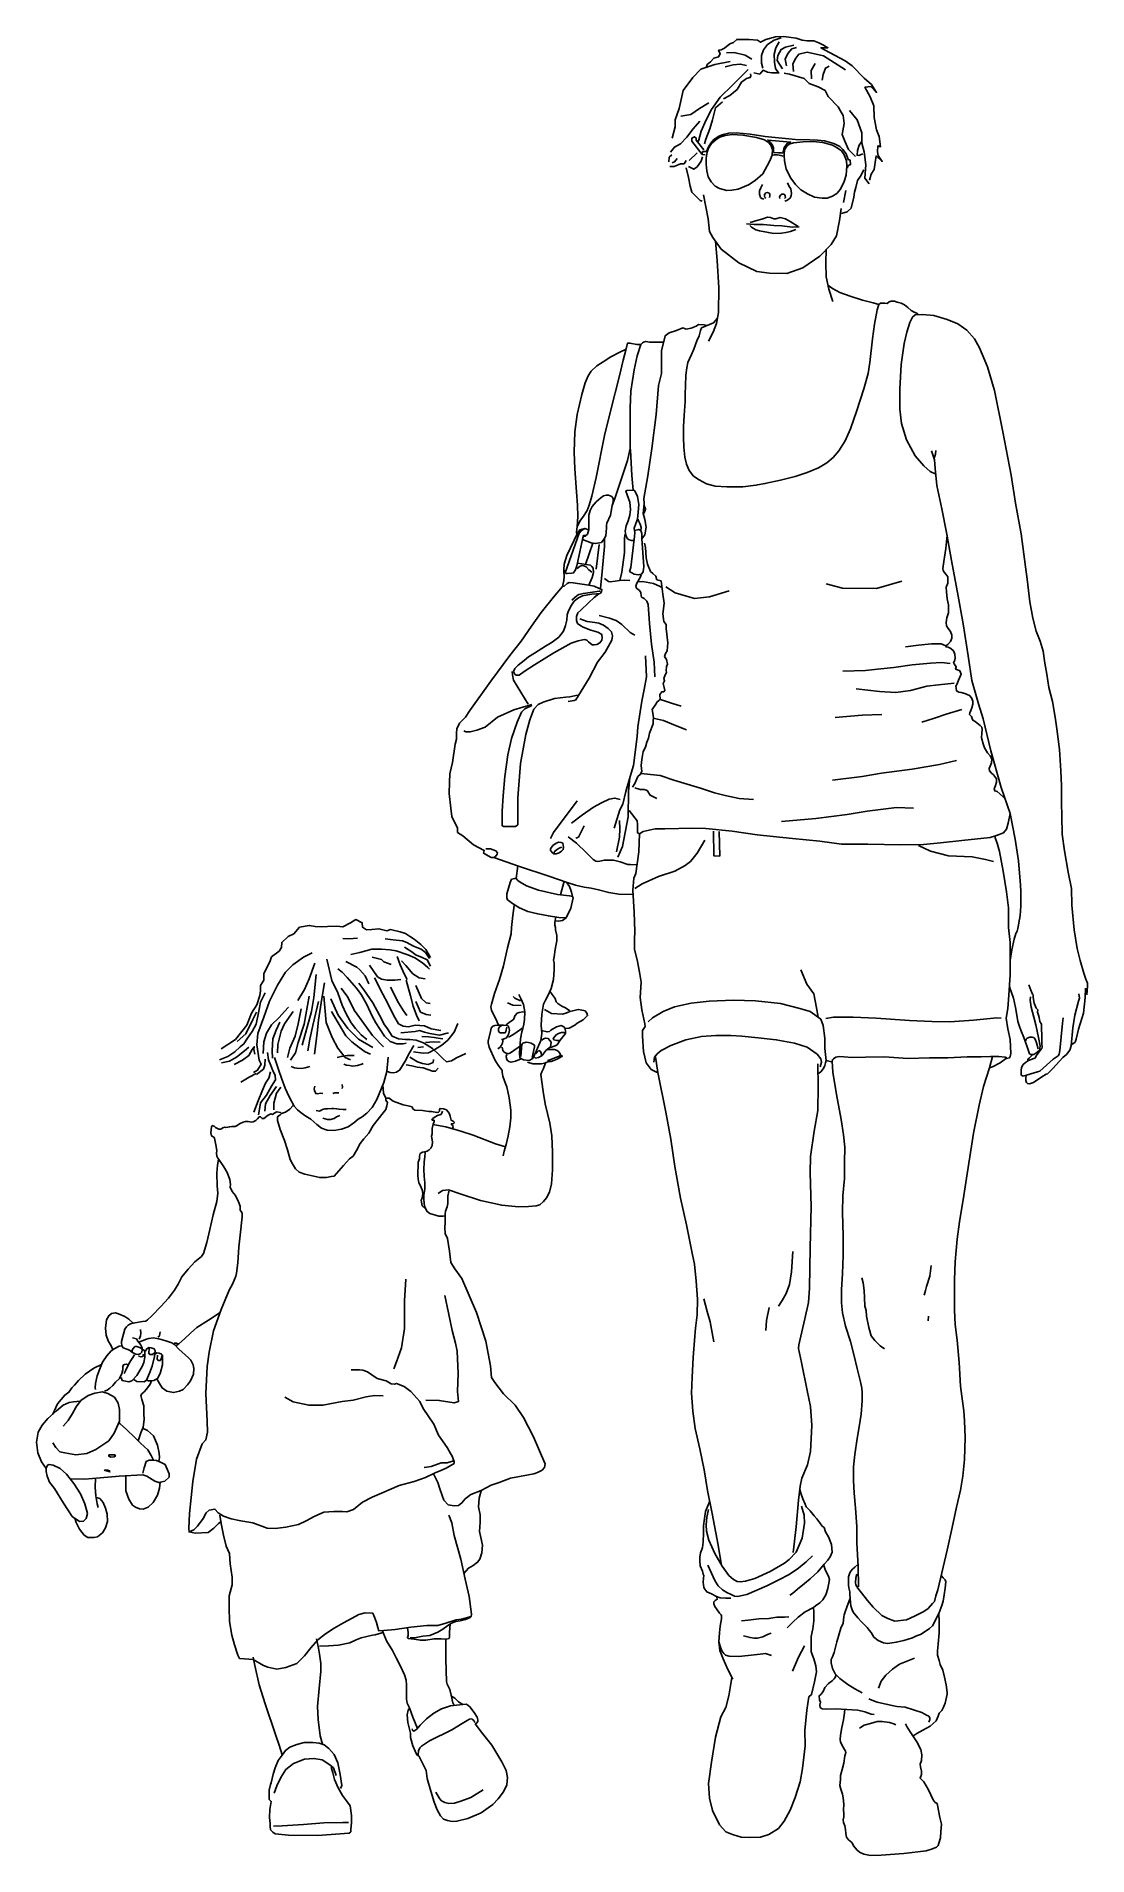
# Model space of a CAD drawing. Header units: millimetres. Extents: x -265 to 727, y -19 to 1698.
import ezdxf

# ---------------------------------------------------------------- set-up
doc = ezdxf.new("R2010")
doc.units = ezdxf.units.MM
doc.layers.add('ceco.net 119', color=7, linetype='Continuous')

msp = doc.modelspace()

# ---------------------------------------------------------------- linework, layer by layer
msp.add_line((53.9, 206.2), (52.1, 209.9))
at = {"layer": 'ceco.net 119'}
for p, q in [((271, 1224.9), (270.8, 1216.9)), ((265.8, 1218.5), (262.9, 1195.4)), ((270.8, 1216.9), (268.8, 1193.3)), ((268.8, 1193.3), (267, 1177)), ((246.4, 1168.2), (242.2, 1165.1)), ((250.1, 1170.2), (246.4, 1168.2)), ((255.1, 1171.1), (250.1, 1170.2)), ((258.9, 1171.6), (255.1, 1171.1)), ((255.7, 1163.7), (261.1, 1168.7)), ((263.3, 1172.2), (258.9, 1171.6)), ((261.1, 1168.7), (265.4, 1172.1)), ((265.4, 1172.1), (263.3, 1172.2)), ((235.6, 1152.1), (235.3, 1147.2)), ((236.8, 1156.1), (235.6, 1152.1)), ((239.8, 1161.5), (236.8, 1156.1)), ((242.2, 1165.1), (239.8, 1161.5)), ((244.3, 1146.9), (244.4, 1150.8)), ((244.4, 1150.8), (245.8, 1154)), ((245.8, 1154), (248.4, 1156.8)), ((248.4, 1156.8), (255.7, 1163.7)), ((232, 1136.8), (227.8, 1131.3)), ((233.9, 1142.2), (232, 1136.8)), ((235.3, 1147.2), (233.9, 1142.2)), ((245.5, 1144.2), (244.3, 1146.9)), ((248.5, 1141.8), (245.5, 1144.2)), ((250.8, 1140.5), (248.5, 1141.8)), ((258.1, 1137.9), (250.8, 1140.5)), ((264.6, 1135.9), (258.1, 1137.9)), ((267.9, 1133.9), (264.6, 1135.9)), ((268.2, 1132.9), (267.9, 1133.9)), ((215.1, 1122.8), (204.9, 1116.1)), ((204.9, 1105.2), (223.1, 1116.5)), ((221.4, 1126.5), (215.1, 1122.8)), ((227.8, 1131.3), (221.4, 1126.5)), ((223.1, 1116.5), (239.5, 1125.4)), ((239.5, 1125.4), (245.9, 1127.7)), ((245.9, 1127.7), (250.4, 1128.8)), ((250.4, 1128.8), (252.3, 1129)), ((252.3, 1129), (254.2, 1128.3)), ((254.2, 1128.3), (255.9, 1126.8)), ((255.9, 1126.8), (259.2, 1123.8)), ((259.2, 1123.8), (261, 1123.9)), ((261, 1123.9), (263.7, 1124.3)), ((263.7, 1124.3), (266.5, 1125.8)), ((266.5, 1125.8), (268.2, 1128.3)), ((268.7, 1130.8), (268.2, 1132.9)), ((268.2, 1128.3), (268.7, 1130.8)), ((186.2, 1101.6), (184.9, 1098.8)), ((189.3, 1104.6), (186.2, 1101.6)), ((194.9, 1109.2), (189.3, 1104.6)), ((199, 1112.5), (194.9, 1109.2)), ((194.9, 1098.8), (204.9, 1105.2)), ((204.9, 1116.1), (199, 1112.5)), ((184.9, 1098.8), (186.1, 1096.3)), ((186.1, 1096.3), (187.6, 1095.4)), ((187.6, 1095.4), (190.2, 1095.4)), ((190.2, 1095.4), (194.9, 1098.8)), ((639.7, 941.7), (639.3, 943.4)), ((641.6, 936.6), (639.7, 941.7)), ((643.8, 928.9), (641.6, 936.6)), ((647, 910.2), (643.8, 928.9)), ((650.4, 890.9), (647, 910.2)), ((229.2, 888.1), (232.7, 900.7)), ((652.2, 875.7), (650.4, 890.9)), ((652.3, 871), (652.2, 875.7)), ((652.2, 857), (652.3, 864.3)), ((652.3, 864.3), (652.3, 871)), ((653.7, 842.9), (652.2, 857)), ((653.7, 812.4), (653.7, 842.9)), ((652.5, 793.1), (653.7, 812.4)), ((651.4, 780.5), (652.5, 793.1)), ((650, 771.5), (651.4, 780.5))]:
    msp.add_line(p, q, dxfattribs=at)
for points in [[(521, 1562.5), (522.4, 1568.1), (525.3, 1572.6), (526.4, 1579.1), (527.2, 1585.5), (533, 1580.3), (529.3, 1585.9), (528.4, 1589.4), (528.8, 1594.8), (531.5, 1594.1), (530.1, 1603.9), (527.6, 1609.9), (525.5, 1621.8), (525.1, 1632.8), (521.6, 1641.3), (516.7, 1650.2), (522.2, 1650.8), (527.6, 1645.4), (522.8, 1652.7), (516, 1658.7), (504.7, 1670.4), (498, 1675.2), (483.2, 1683.2), (475.1, 1687.6), (481.7, 1687.6), (477.6, 1690.1), (473.2, 1692.3), (468.5, 1694), (462.3, 1694), (457.5, 1694.6), (451.8, 1696.5), (440, 1698.3), (432.3, 1697.7), (423.2, 1695.2), (418.1, 1692.8), (415.2, 1694.6), (407.5, 1695.2), (395.6, 1695.4), (392.5, 1692.5), (389.3, 1691.3), (384.2, 1687.2), (380.9, 1685.7), (378.6, 1685.1), (380, 1681.8), (378.6, 1679.1), (374.1, 1677.7), (370.8, 1674.2), (367.9, 1671.7), (366.8, 1668.9)], [(410, 1676.8), (403.6, 1680.5), (393.3, 1683), (386, 1682.8)], [(420.4, 1668.2), (419.1, 1672.9), (419.1, 1680.1), (421, 1685.5), (424.7, 1690.5), (430.9, 1694.6), (437.5, 1696.9)], [(435.6, 1693.2), (432.7, 1687.6), (430.9, 1681.6), (431.3, 1673.9), (432.3, 1668), (435.2, 1663.8)], [(438.8, 1667.7), (433.9, 1675.4), (434.4, 1680.1), (437.6, 1685.9), (441.6, 1688.2), (449.5, 1689.9)], [(452.1, 1687.8), (447.8, 1686.5), (443.8, 1682), (441.4, 1676.7), (442.5, 1670.5)], [(449.1, 1665.2), (448.7, 1672.2), (451.4, 1677.7), (454.2, 1681.4), (462.1, 1683.3), (477.5, 1679.9), (498.2, 1666.6)], [(389.6, 1674.6), (374.9, 1671.7), (361.9, 1667.3), (354.2, 1659.5), (345.1, 1647.1), (341.4, 1630.1), (337.5, 1619.4), (337.5, 1613), (334.6, 1602.2)], [(406.5, 1666.9), (391.8, 1652.3), (380.1, 1640.9), (372, 1629.3), (366.8, 1619.6), (362.1, 1608.7), (360, 1600.6), (359, 1598.5)], [(404.8, 1670.8), (399, 1672.1), (392.2, 1671.4), (384.8, 1669.4)], [(411.7, 1663.8), (417.4, 1662.7), (420.5, 1666.3), (424.7, 1664.4), (428.8, 1664), (431.5, 1664), (435.6, 1663.8)], [(469.6, 1672.6), (466, 1666.2), (466.2, 1658.1)], [(476.4, 1657), (477.1, 1662.2), (479.6, 1668.4), (482.8, 1670.3)], [(383.2, 1639.3), (389, 1642.6), (392.5, 1645.2), (396, 1648.1), (400.3, 1655.2), (404.9, 1658.5), (408.4, 1659.3), (409, 1661), (408.6, 1663)], [(440.4, 1663.4), (445.4, 1662.6), (459.2, 1658.6), (463.9, 1653.9), (472.6, 1650.6), (479.2, 1647.1), (482.1, 1641.5), (491.4, 1631.8), (494.1, 1626.8), (496, 1623.7), (497, 1616.1), (495.2, 1605.7), (497.6, 1599.5), (501.1, 1591.5), (507.8, 1585)], [(369.3, 1635.5), (360.6, 1630.1), (352.2, 1624.5), (342.9, 1623.1)], [(365.2, 1596.7), (366.6, 1601.2), (370.3, 1611.1), (372.8, 1619.6), (375.5, 1630.8), (382.1, 1636.6)], [(360.8, 1618.1), (354.4, 1610.9), (348.6, 1603), (342.7, 1596.8), (336.9, 1593.7), (333.1, 1589)], [(502.2, 1628.3), (509.4, 1619.4), (513.8, 1607.2), (513.8, 1597.5), (516, 1589.2), (517.5, 1577), (516.7, 1564.4), (520.6, 1559)], [(363.1, 1586.9), (353.2, 1599.4), (353.4, 1602.2), (355.7, 1603.5), (357.3, 1602.2), (357.5, 1600.2), (364.6, 1591.3)], [(363.5, 1589.5), (367, 1589.6), (368.6, 1593.5), (371.2, 1597.5), (374.2, 1600.9), (378.9, 1604.2), (382.8, 1605.8), (388.2, 1607), (395, 1607.2), (408.3, 1605.9), (422.4, 1603.7), (451.2, 1601), (464.6, 1600.6), (471.9, 1600.2), (478.6, 1599.6), (487.2, 1597.3), (493.1, 1594.2), (495.9, 1591.5), (499, 1587.3), (500.9, 1582), (502.8, 1581.4), (503.2, 1577.3), (500.5, 1576.2), (500.2, 1573.8)], [(367.7, 1588.9), (369.1, 1592.6), (371.7, 1597), (375.9, 1600.5), (379.7, 1603.2), (384.7, 1604.8), (391.3, 1605.7), (401.5, 1604.9), (414.4, 1602.7), (422, 1600.5), (425.5, 1598.2), (427.8, 1595.6), (429.4, 1591.5), (429.2, 1586.1), (426.7, 1580.2), (420.2, 1568.5), (413.2, 1562.2), (406.9, 1558), (396.9, 1554.2), (390.9, 1553.1), (386.2, 1552.9), (379.3, 1554.6), (375.4, 1556.9), (371.4, 1561), (368.8, 1565.6), (367.3, 1571.3), (366.9, 1577.8), (366.9, 1583.3), (367.7, 1588.9)], [(514.6, 1587.3), (511, 1585.8), (509.3, 1586), (509.8, 1590.5), (511.3, 1595.5), (513.4, 1598.7)], [(334.4, 1586.3), (331.9, 1584.2), (331.7, 1579.9)], [(348, 1581.2), (345.9, 1577.9), (342.7, 1578), (336.6, 1575.5), (332.4, 1575.5)], [(339.5, 1582.9), (336.8, 1579.7), (334.6, 1579)], [(350, 1575.3), (355.1, 1572.9), (358.3, 1575.1), (362, 1580.6), (363.5, 1584.5)], [(358.3, 1588.2), (350.8, 1581.1)], [(363.5, 1589.5), (363.1, 1586.9), (365.9, 1586.6)], [(429.8, 1586.1), (430.9, 1586.4), (434.1, 1586.4), (437.2, 1585.9), (439.4, 1585.2)], [(347.8, 1574.3), (350.2, 1565), (351.7, 1557), (353.2, 1551.3), (357.3, 1547.1), (361.3, 1543.5), (362.9, 1542.8)], [(494.7, 1531.1), (500, 1532.5), (503.6, 1536.2), (506.3, 1546.5), (506.8, 1551.3), (508.1, 1555.5), (509.5, 1562.1), (512.5, 1566.3), (515.6, 1572.3)], [(364.4, 1548.7), (368.6, 1526.2), (370, 1514.2), (373, 1508.3), (381.1, 1497.5), (397.6, 1484.4), (414.7, 1476.3), (426.7, 1474.8), (443.1, 1474.4), (458.2, 1479.9), (474.2, 1490.9), (484.9, 1501.9), (489.8, 1510), (492.7, 1524.4), (494.2, 1535.7)], [(420, 1558.4), (418.4, 1555.4), (417.2, 1552.4), (417.1, 1549.3), (418, 1546.3), (419.2, 1545.2), (421.1, 1544.6)], [(423.1, 1545.4), (422.3, 1546.2), (421.9, 1547.4), (422, 1549.1), (423.2, 1550.5), (424.7, 1550.9), (426.2, 1550.3), (426.9, 1549.4), (426.9, 1547.7), (426.6, 1546.3)], [(436.5, 1545.1), (436, 1546.6), (436.6, 1548.2), (438.3, 1549.3), (440, 1549.2), (441, 1548.8), (441.5, 1547.6), (441.6, 1546.1), (440.9, 1545.2)], [(441, 1542.7), (442.8, 1543.5), (444.3, 1544.3), (446, 1545.6), (447.1, 1548.1), (447.3, 1550.1), (446.8, 1554.4), (445.2, 1556.6), (443.5, 1559.9)], [(498.6, 1552.8), (496.3, 1541.6)], [(405, 1521.4), (412, 1520.8), (420.8, 1520.6), (430.8, 1519.7), (438.3, 1519.5), (448.2, 1518.1), (454.7, 1518.5)], [(451.5, 1516.1), (446.3, 1514.1), (442.1, 1513.1), (438, 1512.6), (430.8, 1512.2), (425.6, 1513.1), (417.1, 1514.8), (413.6, 1515.8), (409.7, 1518.2), (407.9, 1519.6)], [(408.4, 1522.5), (414.7, 1524.4), (419.4, 1525.7), (424.7, 1527.5), (427.4, 1527.4), (430.8, 1526.1), (432.5, 1526.1), (436.7, 1527.2), (441.8, 1526), (446.2, 1523.5), (451.2, 1520.5), (453.5, 1518.7)], [(375.5, 1505), (377.3, 1486.6), (378.9, 1461), (378.4, 1437.6), (376.5, 1427.4), (373.4, 1419.1), (368.9, 1410.7)], [(480.2, 1497), (479.9, 1484.6), (480.2, 1471.4), (482.5, 1459.6), (486.3, 1448.1)], [(529.8, 1445.2), (524.3, 1446.6), (514.5, 1449.2), (502.8, 1453.2), (493.1, 1456.5), (485.9, 1460.4), (481.7, 1463.5)], [(362.4, 1423), (361.5, 1420.6), (360.2, 1415.6), (358, 1410.8), (355.1, 1402.9), (352.9, 1398), (351, 1394), (349.6, 1390.5), (348.7, 1385.5), (347.6, 1378.5), (347.4, 1368.3), (347.1, 1361), (347, 1353.5), (345.9, 1340.3), (345.5, 1330.1), (345.4, 1319.5), (345.7, 1310.6), (346.6, 1301.1), (348.1, 1294.5), (350.7, 1288.4), (354.9, 1283.2), (360.1, 1279.6), (367.2, 1275.9), (375.3, 1273.6), (386.4, 1273.1), (393, 1273.2), (401.3, 1273.2), (413.7, 1274.5), (422.3, 1276.2), (436.9, 1279.4), (450.9, 1282.7), (462.3, 1286.7), (472.9, 1291.1), (480.6, 1295.8), (486.8, 1300.8), (492, 1306.9), (498, 1316.6), (503.2, 1327.9), (509, 1345), (515.6, 1365.5), (519.6, 1380.1), (521.3, 1390.3), (523.7, 1412.9), (525.8, 1426.6), (528.2, 1440.2), (529.8, 1445.2), (531.4, 1446.4), (535.4, 1446.3), (537.8, 1446.2), (539.5, 1447.6), (541.3, 1448.4), (544.5, 1448.3), (547.1, 1447.4), (551, 1446.3), (554, 1444.8), (557.1, 1442.3), (560.2, 1439.6), (563.2, 1437.9), (565.5, 1437.1), (566.8, 1435.5)], [(367.9, 1425.4), (364.8, 1426.1), (359.7, 1426.4), (357.5, 1424.6), (352.8, 1422.9), (347.9, 1422), (344.8, 1423), (338.9, 1420.5), (331.9, 1418.3), (328.2, 1415.7), (324.6, 1401.4), (324.5, 1388.3), (324.8, 1380.2), (321.8, 1368.7), (319.7, 1341.4), (315.5, 1309.3), (311.6, 1283.5), (308, 1262.2), (308.2, 1257.3), (308.4, 1255.6), (309.7, 1252), (308.4, 1248.4), (307.5, 1247.8), (308.4, 1256.9)], [(377.4, 1432.2), (373.6, 1427.8), (362.4, 1423)], [(583.6, 1284.9), (578.2, 1287.5), (572.4, 1292.9), (564.1, 1302.3), (556, 1317.4), (551.2, 1333), (549.7, 1346.5), (549.7, 1365.2), (551, 1388.7), (553.8, 1408.4), (556.1, 1419), (558.9, 1428.1), (561.5, 1433.3), (564, 1435.4), (571.1, 1435.6), (581.6, 1434.7), (594.2, 1431.1), (604.4, 1426.8), (613, 1421.1), (620, 1412.8), (624.7, 1404.4), (632.2, 1386.3), (639, 1363.9), (646.7, 1324.9), (654.6, 1284.2), (658.7, 1257.5), (664, 1228.8), (668.2, 1197.7), (669.8, 1186), (672.4, 1164.4), (675.1, 1149.1), (678.3, 1136.8), (682, 1127.5), (684.8, 1117.8), (686.6, 1106.6), (688.3, 1096.2), (690.4, 1083.8), (693.7, 1070.5), (696.2, 1055.7), (697.9, 1044.5), (700.3, 1025), (701.7, 1005.1), (702.3, 990.7), (702.2, 974.5), (702.6, 962.6)], [(244.6, 1227.7), (244.4, 1230.6), (245.2, 1235.4), (247.5, 1240.8), (250.9, 1245.3), (254.5, 1250.7), (256.5, 1255.8), (258.9, 1264.3), (263, 1281.8), (270.8, 1321.6), (276.5, 1344.5), (284.9, 1377.9), (288.4, 1392.7), (291.1, 1402.1), (292.5, 1408.6), (294.8, 1408.7), (301.4, 1407.5), (305.3, 1407.3), (306.6, 1409), (307.6, 1409.5), (310, 1410.4), (313.6, 1409.5), (326.6, 1409.5)], [(291.2, 1402.9), (285.3, 1400.1), (276.8, 1395.7), (269.5, 1391.2), (263.5, 1387.4), (258.2, 1382.2), (255.3, 1377.8), (252.5, 1371.3), (249.4, 1360.2), (245.2, 1341.4), (242.9, 1324.9), (242.2, 1305.8), (242.7, 1290.1), (244.4, 1268.5), (245.4, 1255.7), (245.6, 1245.1), (245.1, 1235.3)], [(305.3, 1407.3), (301.8, 1396.7), (299, 1383.4), (295.8, 1363.4), (295.2, 1347.6), (295, 1323), (295.1, 1309.4)], [(297.8, 1269.9), (296.7, 1283.7), (295.3, 1307.6), (295.1, 1309.4), (292.6, 1298), (284.4, 1273.5), (280.6, 1262.1), (278.1, 1255.5), (276.4, 1246.3), (273, 1238.9), (272.6, 1236.9), (272.7, 1234), (272, 1226.9), (270.5, 1224), (267.9, 1220.6), (262.4, 1219.5), (258.2, 1220.1), (250, 1223.4)], [(653.7, 964.7), (645.4, 989.4), (635.6, 1023.8), (628.4, 1054), (623.8, 1068.2), (617.7, 1090.3), (614.1, 1113.7), (609.3, 1143.8), (604.1, 1173.2), (598.9, 1200), (593.8, 1230), (589.2, 1252.4), (584.6, 1274.4), (583.1, 1290.4), (582.4, 1298.7), (579.5, 1307.2)], [(582, 1300), (583.2, 1303.9), (583.6, 1307.4)], [(250.8, 1226.4), (252.6, 1226.4), (254.9, 1228.5), (256, 1232.9), (256, 1238.8), (256.2, 1246.2), (257.3, 1250.8), (259.1, 1254.5), (262.9, 1258.9), (267.4, 1262.7), (270, 1264.6), (272.3, 1265.1), (274.7, 1265.1), (277.7, 1264), (278.9, 1262), (278.9, 1259.1), (278.1, 1255.5)], [(299.2, 1231.9), (298.9, 1233.9), (300.4, 1238.5), (301.9, 1242.6), (302.7, 1249.3), (303.1, 1256.4), (302, 1263.9), (299.9, 1268.7), (298.7, 1269.9), (297.5, 1269.9), (291.9, 1269.6), (290.9, 1269), (292.2, 1265.5), (294.7, 1258.7), (295.3, 1251.6), (294.7, 1246.2), (293.3, 1240.9), (291.2, 1236.4), (290.5, 1231.2), (290.9, 1227.4), (292.3, 1224.4), (294, 1223), (296.2, 1222.5), (298.6, 1222.5)], [(307.5, 1247.8), (308.9, 1242.2), (310.1, 1235.1), (309, 1227.7), (306.2, 1224), (307.9, 1197.9), (307.2, 1192.8), (305.7, 1190.6), (302.6, 1190.1), (298.7, 1190.6), (294.6, 1193), (295.7, 1196.9), (298.7, 1223.6), (299.2, 1226), (299.4, 1230.2), (299.2, 1231.9), (303.1, 1232.9), (305, 1231.7), (306, 1228.9), (306.2, 1224)], [(305, 1231.7), (305.4, 1234.7), (304.5, 1237.8), (302.8, 1241.1), (302.7, 1242.7)], [(233.8, 1191.8), (232.5, 1194.6), (232.8, 1200), (235.4, 1208.1), (245.8, 1230.1), (247.7, 1232.4), (249.9, 1233.2), (252.3, 1233.6)], [(255.9, 1232.5), (252.3, 1233.6), (249, 1232), (247, 1229.3), (233.8, 1191.8), (234.5, 1191.3), (235.7, 1191.3), (239.6, 1191.5), (241.7, 1191.8), (243.6, 1194.6), (244.7, 1198.5), (250.3, 1225), (251, 1227.1), (252.6, 1227.4)], [(259.9, 1219.9), (252.8, 1199.8)], [(290, 1228), (289.8, 1223.6), (289.7, 1211), (287.2, 1192.5), (285.2, 1184.7)], [(308.7, 1219.8), (309.4, 1215.7), (310.3, 1206), (311.3, 1200.1), (314.3, 1193.3), (316.4, 1191.4), (319.2, 1188.7), (320.4, 1185.3), (324.2, 1184.2), (326, 1171.6), (327.3, 1163.2), (326.6, 1158), (326, 1153.1), (326.8, 1145.9), (329.1, 1143.1), (329.2, 1139.4), (330.7, 1125.8), (330, 1118.4), (328.4, 1115.7), (327.6, 1112.8), (329.4, 1110.2), (330.2, 1105.6), (329.4, 1103.5), (329, 1099.7), (329.4, 1097.8), (328, 1095.7), (326.9, 1092.1), (327.5, 1090), (326.2, 1087.4), (327.3, 1083.6), (327.7, 1080.9), (326.8, 1079.6), (324.9, 1079.6), (323, 1077.2), (323.3, 1072.3), (321.9, 1071.2), (320.5, 1070.1), (319.3, 1067.8), (315.9, 1062.9), (316.5, 1059.3), (317, 1055.1), (316.7, 1052.4), (316.7, 1049.5), (313.3, 1040.5), (312.3, 1035.8), (310.8, 1032), (309.5, 1027.2), (307.5, 1023.4), (306.7, 1019.6), (306, 1015.8), (305.6, 1010), (306, 1004.5), (304.4, 1001.4), (302.3, 999.5), (299.4, 993), (297.3, 989.5)], [(594.2, 1227.6), (592.9, 1214.8), (591.2, 1202.6), (590.2, 1196), (590.5, 1194), (591.3, 1192.6), (593.1, 1190.6), (594.8, 1188.2), (595, 1182.2), (593.2, 1178.4), (593.7, 1174.1), (594.4, 1167.3), (595.4, 1161.7), (595.5, 1154.2), (594, 1149.4), (593.4, 1145.1), (593.7, 1141.8), (595.1, 1139.3), (597.3, 1136.6), (598.8, 1133.1), (598.7, 1130.3), (597.4, 1127), (594.8, 1124.2), (593.1, 1122.9), (593.3, 1122), (595.1, 1121.7), (597.9, 1120.5), (600.4, 1118.2), (601.5, 1115.2), (601.9, 1111.4), (601.1, 1108.6), (600.4, 1107.1), (600.9, 1106), (602.8, 1103.1), (602.3, 1100.9), (604, 1100.4), (606.2, 1099.4), (607.5, 1096.1), (605, 1090.5), (603.7, 1087.1), (602.6, 1084.8), (602.8, 1083), (603.2, 1080.5), (605.2, 1079.3), (607.5, 1078.9), (610.9, 1078), (615.5, 1076), (617.3, 1073.8), (618.4, 1070.8), (618.4, 1067.9), (617.6, 1064.4), (616.6, 1061.8), (615.6, 1059.7), (615.5, 1058.1), (617.2, 1056.3), (618, 1054.4), (618.6, 1052.7), (620.6, 1051.7), (625.4, 1047.8), (627, 1046.3), (627.3, 1044), (627, 1040.5), (626.7, 1036.2), (628.3, 1030.4), (629.6, 1026.6), (632.5, 1022), (635, 1019), (636.3, 1016.2), (636, 1012.4), (634.9, 1009.5), (633.9, 1007.2), (634.2, 1005.1), (636.1, 1002.9), (637.9, 1001.1), (640.7, 997.6), (640.7, 994.2), (640, 991), (638.6, 988.1), (639.4, 986), (641.5, 985.4), (646.8, 980.7), (649, 978.6)], [(245.3, 1201.1), (257.6, 1199), (258.9, 1197.9), (260, 1196.3), (260.6, 1192.3), (259.1, 1187.5), (256.2, 1180.3), (241.3, 1182.6), (237.4, 1182.7), (235.7, 1181.7), (232.8, 1179.4), (231.3, 1179), (232.5, 1184.7), (232.7, 1188.1), (232.6, 1194.2)], [(245, 1196), (247.9, 1198.3), (249.7, 1198.7), (251.4, 1198.6), (253.5, 1197.7), (256, 1194.8), (259, 1192.6)], [(270.7, 1186.7), (274.6, 1183.8), (276.3, 1183.3), (280.9, 1184), (285, 1184.6), (289.5, 1184.9), (294.7, 1184.8)], [(305.5, 1190), (304.9, 1188), (303.7, 1185.8), (301.4, 1182), (300.5, 1179.3), (301.2, 1177.3), (302.6, 1176.1), (304, 1175.2), (305, 1173.2), (305.5, 1170.2), (305.9, 1169), (308.3, 1167.6), (310.9, 1165.1), (312, 1162.1), (313.2, 1144.1), (315.1, 1124.6), (317.7, 1107.6), (318.4, 1093.6)], [(231.3, 1179), (222.6, 1169), (211.2, 1154.4), (201.8, 1141.4), (192.2, 1127.3), (181.6, 1113.8), (163.6, 1089.7), (143.8, 1062), (139.7, 1055.5), (137.5, 1053.5), (134, 1049.9), (131.5, 1044.6), (131.2, 1040.4), (131.2, 1034.9), (130, 1030.1), (127.4, 1012.8), (124.9, 1002.2), (124.7, 994.2), (124.3, 983.7), (125.7, 969.8), (126.9, 962), (132.1, 950.9), (132.2, 946.8), (137, 943.7), (147.3, 935.2), (157.3, 929.9), (156.6, 927.4), (163.8, 923.3), (166.4, 923.3), (189.7, 915.1), (218.2, 905.7), (235.6, 899.6), (243.4, 897.2), (251.8, 895.2), (258.4, 894.1), (265.3, 892.8), (274.9, 890), (284.3, 888.6), (297.4, 888.2)], [(239.9, 1166.2), (245.1, 1170.6), (246.6, 1171.4), (250.9, 1172.4), (265.9, 1174.6), (266.8, 1174.5)], [(256.2, 1180.3), (261, 1179.3), (265.9, 1177.2), (268.2, 1176.2), (268, 1174.1), (266.7, 1172.5), (265.4, 1172.1)], [(302.3, 1183.5), (306.7, 1183.6), (317, 1181.9), (323.4, 1179.1), (325, 1178.1)], [(328.8, 1178.7), (337.4, 1173.1), (355.7, 1167.7), (370, 1169.3), (388.6, 1174.9)], [(480, 1181.6), (495.5, 1177.5), (527.5, 1177.2), (551.5, 1184.1)], [(265.7, 1151.6), (275.5, 1149.2), (282, 1147), (287.3, 1143), (295, 1135.7), (299.4, 1133.1)], [(247.5, 1148.5), (254.4, 1146.1), (261.7, 1145.1), (265.6, 1144.3), (269.9, 1142.4), (274.4, 1139.2), (277.3, 1136.2), (278.3, 1132.3), (277.7, 1128.4), (271.5, 1117), (264.2, 1107.7)], [(593.1, 1122.9), (588.5, 1125), (579.6, 1125), (567.2, 1123.7), (554.9, 1121.9)], [(236.4, 1070.4), (242.2, 1071.5), (243.8, 1072.1), (256.4, 1092.5), (264.2, 1107.7)], [(309.6, 1113.4), (310.6, 1093.6), (308.3, 1081.8), (306, 1070.7), (302.4, 1046.6), (301.7, 1037.3), (298.3, 1010), (295.1, 999.7), (291, 985.5), (288.3, 973.4), (285.3, 968.2), (280, 950.9)], [(495.9, 1099.2), (517.2, 1099.8), (528.4, 1101), (543.8, 1102.5), (561.1, 1104.9), (578.6, 1106.6), (589, 1107.4), (597.2, 1106.4)], [(183.6, 1098.7), (184, 1095.7), (184.8, 1090.7), (198.9, 1067.9)], [(600.8, 1087.7), (586.2, 1086.2), (575, 1084.9), (559.7, 1080.7), (545.8, 1078.9), (530.5, 1079.9), (508.3, 1082.5)], [(202.3, 1067.7), (185.2, 1062.6), (170, 1055.6), (158.2, 1046.2), (150.4, 1043.3), (144.1, 1041.9), (139.9, 1041.9), (138.1, 1042.6)], [(202.4, 1066.6), (195.7, 1063.5), (192.6, 1060.5), (188.3, 1051), (183.1, 1035.5), (179.6, 1020.1), (176.7, 999.7), (175.2, 981.3), (174.3, 967), (174.2, 953.3), (175.4, 952.3), (186.8, 952.4), (189, 953.9)], [(189, 953.9), (189.2, 979.5), (191.5, 1011.8), (196.7, 1039.2), (200.3, 1053), (204.2, 1063.1), (208.3, 1067.6), (213.1, 1069.8), (223.5, 1073.4), (234.4, 1074.5), (238.2, 1075), (245.5, 1076.5)], [(323.6, 1072.2), (334, 1068.9), (343.1, 1066)], [(318.2, 1054.3), (326.4, 1052.4), (338, 1047.9), (348.4, 1043.6)], [(488.7, 1055.4), (513.9, 1057.4), (532.5, 1058.2)], [(608.2, 1063), (593.4, 1058.4), (582.4, 1054.7), (570.5, 1050.9)], [(486.2, 996.3), (514, 999.7), (532.3, 1002.7), (561.3, 1006.7), (587.1, 1011.1), (603.1, 1014.8)], [(294.8, 998.6), (293.6, 985.4), (293.3, 961.5), (287.7, 933.6), (283.4, 923.6)], [(305.4, 1002.4), (314.2, 1001.6), (323.4, 1000.6), (336.2, 996.2), (361.4, 988.5), (374.6, 984.3), (384.8, 981.8), (398, 978.9), (411.6, 978)], [(239.8, 955.6), (250.1, 963.5), (260.5, 970.8), (267.9, 974.8), (275.1, 978.1), (280.7, 979.2), (285.6, 977.8)], [(299.4, 989), (304.5, 987.5), (308.4, 987.4), (311.1, 986.5), (313.9, 982.1), (320.3, 979)], [(219.8, 941.1), (222.8, 946.7), (245, 976.8)], [(294, 967.7), (301.6, 957.7), (302.1, 954.6), (302.1, 946.5), (304, 945.4), (307.5, 947.7), (318.7, 950.2), (327.9, 950.2), (353.8, 950.9), (366.4, 950.6), (391.2, 947.9), (415, 944.6), (448.4, 941), (474.2, 938.7), (494.7, 935.9), (519.3, 935.7), (550.4, 935.3), (571.9, 935.6), (588, 936.9), (608.1, 939.1), (634.8, 942.2), (641, 943.9)], [(437.8, 957.3), (470.4, 960), (500, 963.9), (518.8, 966.9), (546.5, 970.4), (562.5, 969.8)], [(641, 943.9), (647.6, 946.4), (650.3, 950), (651.9, 955.7), (653.7, 964.8)], [(653.7, 964.7), (658.4, 940.6), (661.6, 919.9), (663.6, 897.2), (663.8, 891), (663.9, 877.3)], [(714.3, 854.8), (712.1, 878.3), (711.6, 893.8), (708.5, 909.2), (705.1, 929.4), (702.8, 945.1), (702.6, 962.6)], [(243.9, 941.4), (246.2, 942.5), (251.6, 953.2)], [(282.3, 928.5), (284.9, 942.4), (285.3, 950.3), (285.1, 958.1)], [(304, 945.4), (303.3, 928.6), (300.5, 908.2), (298.4, 903.6), (297.5, 892.2), (298.9, 871.6), (299.4, 853.3), (299.1, 846.1), (299.1, 836.3), (301.7, 826.6), (303.8, 815), (305.4, 805.5), (304.5, 791.1), (306.1, 779.5), (308.9, 766.1), (309.1, 763.8), (306.6, 759.9), (306.6, 754.4), (307.7, 740.2), (310.3, 729.3), (314.9, 723.1), (320, 720.5), (321.2, 720.3)], [(373.8, 948.1), (374, 924.9), (379.7, 924.5), (379, 947.6)], [(158.8, 931.3), (163.4, 931.5), (168.3, 929.5), (169.7, 927.7), (169.4, 926.4), (167.9, 924.1), (166.4, 923.3)], [(223.2, 927.5), (223.8, 929), (226.4, 931), (228.6, 932.2), (230.5, 932.9)], [(300.9, 916.2), (295.1, 916.7), (292.8, 916.5), (285.5, 919.2), (279.2, 920.8), (270.6, 920.7), (266.6, 919.8), (264.4, 919.5), (262.8, 919.7), (260.2, 921.4), (254, 927.5), (244.4, 936.7), (236.4, 942.7)], [(299.6, 893.9), (306.4, 898.4), (321.9, 905.2), (337.3, 910.4), (347, 915.6), (352, 919.3), (358.4, 927.4), (365.6, 939.4)], [(567.1, 934.5), (578.7, 929.2), (595.4, 924.7), (617.9, 923.8), (630.6, 921.3), (638.1, 919.5)], [(187.5, 903.5), (189.2, 915.3)], [(179.3, 883.3), (184.8, 879), (190.5, 875.8), (198.6, 872.3), (207.8, 869.9), (217.9, 868), (227.6, 866.7), (233.2, 866.1), (234.6, 866.1), (239.2, 875.5), (241.3, 885.1), (240.7, 886.3), (237.8, 887), (226.5, 888.4), (208.4, 892.4), (197.2, 896.4), (191.3, 900), (189.1, 901.4), (187.5, 903.5), (186.2, 903.5), (183.2, 902.6), (181.7, 899.5), (178.8, 888.8), (178.8, 885), (179.3, 883.3)], [(235.3, 898.9), (237.4, 896.4), (238.9, 893.4), (239.8, 890.4), (240.7, 886.3)], [(170.7, 765), (168.2, 770.8), (165.7, 775.6), (164.2, 779.2), (163.6, 782.2), (164.1, 784.9), (167.1, 794.9), (171.6, 808.1), (175.6, 821), (179.4, 837.9), (182.8, 851), (183.2, 857.2), (184.3, 868.5), (185.7, 878)], [(660.9, 856.2), (663.3, 868.4), (663.9, 877.3)], [(-50.6, 807.4), (-50.6, 813.4), (-48, 819.4), (-45, 824.7), (-43.4, 829.4), (-36.1, 834.9), (-34, 838.3), (-33.8, 843.1), (-27.7, 848.6), (-22.4, 851.1), (-16.9, 857.3), (-7.8, 859.1), (-2.1, 858), (3.6, 857.7), (9.5, 858.1), (18.1, 858.5), (23.8, 857.8), (31.1, 861.5), (36, 864.6), (42.2, 861.6), (42.5, 857.3), (46.2, 854.9), (51.3, 855.2), (58, 855.9), (65.3, 854), (68.8, 855.2), (78.1, 852.9), (83, 851.5), (87.6, 848.4), (91.3, 846.1), (97.4, 841.1), (102.3, 836.3), (106.5, 828.7)], [(224.8, 867.1), (224.1, 862.1), (223.9, 859.2), (224.6, 857.1), (224.7, 854.8), (225.8, 849.7), (226, 844.6), (225, 839.7), (224.4, 836.4), (223.3, 829.4), (222.6, 826.2), (223.2, 823.9), (223.3, 817.2), (222.6, 808), (220.5, 799.4), (217, 791.9), (215.2, 788.6), (213.3, 784.9), (211.8, 775.3), (211.1, 764.9), (211.7, 757.2), (210.7, 750.6), (206.8, 741), (203.1, 733.4), (199.7, 731.6), (194.3, 732.1), (191, 734.2), (190.6, 738.5), (191.5, 752), (192.7, 758.5), (193.7, 761.9), (194.7, 766), (195.3, 770.4), (195.8, 777.6), (194.4, 784.4), (192, 790), (189.9, 793.9)], [(234.6, 866.1), (231.1, 863.6), (227.4, 863), (224.3, 863.5)], [(23.8, 846.6), (29.5, 846.4), (37.8, 847.1)], [(63.8, 846.4), (71.4, 845.5), (80.3, 844.4), (84.2, 842.9), (90.6, 839.6), (97.7, 836.7), (102, 833.4), (105.7, 827.8)], [(660.9, 856.2), (660.3, 853.7), (659, 851.3), (657.6, 846.2), (655.4, 836), (653.8, 825.9)], [(714.3, 854.8), (715.3, 847), (717, 837.2), (719.7, 826), (723.2, 814), (725.2, 808.2), (726.7, 804.5), (726.9, 801.6), (726, 793.5)], [(-5.2, 833.3), (-13.1, 829.1), (-23.2, 821.8), (-30.4, 814.9), (-37.9, 802.7), (-45.2, 787.5), (-50.8, 772.6), (-56.3, 757), (-57.2, 746.5), (-55.1, 732), (-53.2, 728), (-56.6, 722.4), (-60.5, 720.1)], [(8.7, 827.2), (13.6, 807.2), (19, 795.5), (23.2, 783.9), (26.9, 775.5), (31.7, 767), (35.7, 761.7), (41.1, 755.8), (46.5, 751.5)], [(26.6, 825), (37, 819.8), (39.9, 817.3), (45.1, 811.6), (48.5, 804)], [(31.5, 831.6), (39.9, 833.6), (51.3, 836.6), (60.5, 836.6), (68.1, 836), (74.2, 835.2), (85.1, 831.4), (91.7, 828.4), (99, 823.8), (104.1, 819.5), (105.7, 817.8)], [(51.5, 829.1), (60.5, 826.9), (62.6, 824.8), (69.6, 822.2)], [(75, 829.6), (78, 822), (81.7, 813.4), (84.6, 807.9)], [(79.1, 825.8), (83.3, 821.4), (89.8, 813.4), (95.8, 809.7), (101.5, 808.7)], [(82, 838.4), (89.9, 833.6), (92.5, 831.3), (98.2, 829), (103.5, 826.5), (106.5, 820.7)], [(-50.6, 807.4), (-53.7, 802.5), (-53.8, 797.4), (-54.4, 792.8), (-57.2, 784.1), (-62.2, 776.2), (-66.9, 764.8), (-77.5, 751.3), (-91, 742.6)], [(-2.5, 823.3), (-8, 808.7), (-12.2, 798.5), (-18.5, 788.1)], [(-14.6, 746.2), (-5.8, 777.7), (-3.4, 790.9), (-1.4, 812.7)], [(19.2, 818), (23.1, 815.1), (28, 810), (36.8, 800), (41.1, 794), (46.6, 784.5), (51.7, 773.5), (54.9, 767), (63.1, 754.5), (68.6, 749.4), (74.9, 747.2), (80.7, 747.2), (83.8, 748)], [(48.9, 821.5), (56.6, 810.6), (60.5, 808.5), (65.7, 807.5), (73.1, 807.5), (78.5, 808)], [(53.9, 809.7), (61.7, 794.3), (66.3, 785.5), (71.8, 774.5), (76.4, 766.3), (80.8, 764), (85.7, 763.2), (92, 764.9), (101.1, 764.2), (107.2, 761.5), (116.3, 760)], [(83.8, 807.4), (87.8, 792.5), (90.2, 783), (93.5, 774.4), (95.8, 768.9)], [(472.4, 772.5), (471.1, 781.2), (468.3, 794.4), (461.9, 803.5), (456.3, 817.1)], [(-92.5, 732.1), (-84.7, 735.5), (-78.2, 739.7), (-73.1, 744.4), (-69.5, 747.3), (-66.1, 752.5), (-61.8, 758.8), (-57.9, 765.9), (-55.7, 776.6), (-53.7, 786.7), (-49.5, 795.5)], [(-8, 792.4), (-12.6, 765.9), (-18.3, 748.5), (-20.8, 738.7), (-25.4, 732)], [(-2.8, 737.4), (-0.3, 757.3), (1, 769.5), (4.2, 790.2), (6.6, 805)], [(5.8, 792.4), (8, 767.3), (13.7, 753.3), (19, 743.1), (26.2, 734.4), (31, 732.1)], [(22.2, 799.8), (28.5, 791.4), (34.7, 779.2), (42, 768.6), (51.8, 755.1), (62.1, 744.5)], [(38.9, 804.5), (43.8, 798.2), (52.3, 786.1), (60.7, 770.4), (62.5, 766.3), (66, 761.4), (70.5, 754.5), (76.4, 752), (83.1, 751.3), (87.1, 751.5), (93.1, 750.9), (100.1, 748.2), (108.5, 742.9), (114.5, 737.1), (118.3, 733.6), (121.7, 730.4), (126.4, 731.4), (131.1, 734), (140, 738.3)], [(68.8, 800.7), (76.5, 785.9), (81, 778.6), (84.2, 774)], [(92.8, 802.3), (98, 790.1), (102.5, 786.1), (106.2, 785.4)], [(184.6, 792.1), (186.2, 790.3), (191.7, 788)], [(219.4, 797.1), (221.3, 793.8), (224.2, 790), (225.2, 786.8), (226.8, 785.5), (230.7, 782.9), (233.9, 781.2), (238.1, 778.3)], [(653, 801.4), (653.7, 799.2), (655.1, 795.9), (656.9, 790.5), (658.9, 781.5), (660.2, 772.5), (660.9, 768.3), (662.1, 764.6), (663.9, 760.2), (666.6, 753.4), (669.9, 744.5), (671.9, 738), (672.8, 737.1), (676.1, 737.3), (678.9, 739), (681.4, 741.4), (682.2, 745.2), (680.5, 753.3), (677.9, 765.2), (676, 772.5), (673.6, 782), (672.7, 788.6), (673, 791.6)], [(671.3, 803.1), (673.2, 797.9), (674.9, 794.2), (675.4, 793.5), (675.4, 790.9), (676.4, 785.8), (677.6, 782.5), (678.4, 780.9), (679.8, 779.5), (679.6, 777.2), (680.4, 774.4), (681, 772.1), (681.9, 768.3), (683.2, 765.8), (683.4, 763.5), (683.5, 753.5), (683.6, 747.4), (683.8, 744.2), (683.6, 742.8), (682.9, 742.4), (678.3, 735.9), (677.3, 733.7), (676.2, 733.4), (671.1, 731.5), (668.1, 729.8), (665.7, 727.4), (664.4, 724.8), (664.1, 722.5), (664.1, 719.5), (664.2, 717.8), (666, 716.9)], [(718.7, 794.4), (719.1, 790.4), (718.1, 787.6), (714.9, 774.3), (712.9, 762.5), (711.4, 745.5), (710, 741.3), (706.9, 737.2), (703.6, 734.3), (693.9, 724), (689, 719), (687.8, 718.6), (683.6, 716.1), (675.9, 710.9), (672.1, 709.7), (670.2, 710), (669.1, 710.9), (668.6, 712.6), (668.5, 715.2), (668.9, 717.1)], [(725, 799.7), (724.6, 791), (722.9, 776.4), (718.2, 761), (716.1, 751.8), (715.1, 748.9), (712, 746.7)], [(-76, 749.4), (-67.8, 756.7), (-61.2, 770.2), (-57.5, 777.1)], [(-51.3, 738.1), (-50.7, 749.2), (-48.2, 757.5), (-43.6, 765.3), (-36.1, 772.2), (-31.3, 777.8), (-27.5, 782)], [(-22.9, 777.9), (-31.2, 766.3), (-34.2, 759.3), (-37.5, 746.7), (-37.8, 738.7)], [(-15.5, 780.4), (-18.3, 766.1), (-21.2, 754.4), (-26.2, 743.1), (-28.4, 734.5)], [(0.8, 787.2), (-4.5, 764.6), (-7.2, 751.8), (-9.3, 740.6)], [(12.5, 789.7), (19.4, 774.5), (28.5, 761.8), (38.8, 751.6), (52.1, 743.9)], [(13.1, 777.9), (26.7, 755), (32.3, 749.3), (39.4, 743.7), (44.9, 739.9), (49.9, 737.7)], [(92.8, 787.4), (97.2, 777.2), (102.5, 774.9), (106.9, 774.4)], [(179.3, 786), (184.4, 783.8), (192.3, 783.4)], [(185.7, 771.6), (186.3, 773.8), (188.4, 776.1), (190.4, 777), (193.9, 777.5), (195.8, 777.1)], [(234.5, 761.8), (237.4, 762.2), (242.7, 764.8), (245, 766.9), (250.6, 770.1), (254.9, 774), (254.1, 776.2), (252.5, 778.5), (251.2, 778.9), (246.1, 779.8), (240.9, 778.6), (238, 777.9), (234.4, 776.3), (231.2, 775.2), (220.8, 776), (214.2, 779.8)], [(475, 770.6), (464.9, 777.7), (455.2, 780.6), (437.1, 785.3), (413.4, 788), (392.6, 788.5), (369.6, 787.5), (352.6, 785.6), (337, 782.3), (326.3, 777.8), (316.3, 771.8), (312.2, 768)], [(-35.6, 767.8), (-39.2, 760.2), (-42.2, 751.9), (-42.7, 740.9), (-42.5, 733.9)], [(78.6, 757.7), (92.1, 759.1), (96.2, 759.8), (100.9, 758.2), (106, 757.2), (115.2, 755.4), (123.7, 757.7)], [(90.7, 739.7), (99.7, 738.5), (104.7, 738.9), (110.6, 741.8), (117.3, 745.9), (123.1, 750.9), (129, 758.4), (132.4, 766.4)], [(165.5, 764), (163.9, 762.2), (163.2, 759), (161.1, 749.8), (161.1, 748.1), (162, 744.1), (167.2, 732.3), (170.6, 727.2)], [(165.5, 764), (167.2, 764.7), (170.6, 765), (175.5, 764.9), (178.7, 764.5), (180.2, 763.9), (181.2, 760.2), (180.7, 757.1), (179.3, 754.6), (178.3, 753.1), (176.2, 752), (173.6, 751.5)], [(173.6, 764.2), (172.1, 763.6), (171.4, 762.8), (170.9, 761.5), (170.8, 759.7), (171.3, 758.2), (172.4, 757.8), (175.6, 757.6), (177, 757.8), (177.6, 758.9), (177.9, 760.6), (178.8, 763)], [(177.9, 765.2), (181.3, 767.6), (184.6, 770.1), (185.7, 771.6)], [(180.2, 753.6), (184.4, 755.8), (188.5, 758.6), (191.7, 760.9), (193, 762)], [(211.5, 759.8), (216.6, 758.5), (219, 759.1)], [(234, 757.6), (234, 759.6), (233.3, 762), (232.4, 763.3), (229.8, 764.5), (225.4, 763.4), (220.1, 760.2), (219, 759.1)], [(219.9, 743.7), (224.4, 745.3), (226.1, 746.5), (229.1, 750.9), (233.9, 757.1), (234, 757.6), (232.2, 758.1), (230.3, 758), (227.3, 756.9), (225.2, 755.9), (222.4, 752.2), (223.1, 751.2), (225.9, 750.6), (228.2, 750.5)], [(480, 731.6), (478.8, 742.9), (478.9, 752.7), (477.1, 764.5), (475, 770.6)], [(479.8, 771.3), (487, 772.5), (505.5, 772.5), (527.2, 771.4), (558.8, 769.2), (579.8, 768.3), (596.7, 768), (619, 769.5), (641.3, 771.8), (645.4, 771.6)], [(650.3, 733.6), (653.2, 734.2), (653.8, 735.3), (654.5, 738.1), (653.9, 751.3), (651.7, 761.4), (650, 771.5)], [(666, 716.9), (679.6, 720.8), (681.9, 721.6), (694.3, 732.7), (699.1, 736), (700.1, 737.4), (700.7, 741), (703, 766.9), (703.7, 771.7)], [(-90.8, 729.3), (-83, 730.9), (-76.4, 734.7), (-69, 740.6), (-65, 744.3)], [(-78.6, 727.8), (-70.7, 731.8), (-64.7, 736.3), (-61.6, 742), (-59.7, 744.5), (-60, 741.8), (-59.1, 737.7)], [(-47.1, 739.2), (-46.2, 732.1), (-44, 726.9), (-42.4, 722.8), (-39.9, 717.3), (-39.7, 713.2), (-43.4, 707.2), (-48.3, 698.9), (-53.8, 691.5), (-54.9, 685.7), (-55.7, 680.2)], [(65.9, 721.1), (68.7, 720.2), (71.6, 719.8), (74.4, 720.6), (77.8, 722.7), (82.8, 730.8), (86.8, 738.8), (90.8, 745.8)], [(94.8, 743.8), (100, 744.6)], [(98.3, 754.1), (104.7, 753.8), (110.2, 753.4), (113.7, 752.7), (118.3, 752)], [(115.6, 748.8), (109.6, 749.1), (101.9, 748.7)], [(175.3, 751.8), (174.8, 750), (174.5, 747.9), (173.7, 746.1), (172.3, 744.2), (170.1, 742.6)], [(174.2, 744.1), (174.9, 740.9), (176.3, 739.3), (177.9, 738.4), (180, 738), (182.2, 738.9), (192.5, 746)], [(193.9, 748), (192.8, 746.7), (191.9, 735.2)], [(193.9, 748), (196.9, 748.8), (199.1, 748.7), (201.5, 748), (204.7, 746.2), (204.9, 744.6), (202.6, 734.3)], [(211.6, 750.9), (213.4, 752.1), (215.3, 752.6), (217.8, 752.2), (219.4, 750.6), (220.4, 749), (219.8, 744.6), (215.6, 740.9), (211.9, 736.2), (208.5, 734.3), (205.6, 733.9), (204.1, 735.4)], [(206.1, 737.9), (209, 741), (210.1, 740.3), (211, 738.9), (211.4, 736.6)], [(216.9, 741.8), (218.9, 742.1), (221.8, 742.1), (223.7, 742.1), (226.3, 740.9), (227.9, 739.7), (228.9, 737.8), (228.9, 736.1), (230.4, 736.6), (231.2, 735.8), (230, 734.9), (226.2, 732.9), (220.4, 730.7), (218.1, 730.7), (217.5, 731.5), (219.2, 732.1), (226.5, 734.9), (228.9, 736.1)], [(317.4, 730.1), (318, 734.6), (320.6, 737.9), (324.2, 741), (333.6, 745.8), (347.5, 751.2), (362.5, 754.1), (375.9, 755.1), (390.2, 755.3), (400.6, 754.5), (415.8, 753), (432.9, 751.2), (450.3, 748), (462.3, 744.2), (471.5, 737.4), (474.9, 733.1), (475.8, 730), (474.4, 725.7)], [(668.5, 750), (668.7, 751.6), (669.7, 752.8), (672.2, 753.6), (674.4, 753.5), (676.3, 753), (677.4, 751.6), (678.7, 748.4), (680.1, 742.7)], [(-57.5, 718.5), (-51.1, 723.5), (-49.9, 727.1), (-49.5, 732.9)], [(-40.7, 734.4), (-36.5, 722.1), (-34, 714.8), (-30.5, 705.5), (-26.9, 697.2), (-22, 688.5), (-18.8, 684.9), (-15.6, 682.1), (-10.9, 679), (-6.4, 676.1), (-0.8, 671.2), (3.8, 667.6), (9, 665.9), (15.5, 665.5), (22.7, 666.7), (28.8, 669.1), (34.3, 672.6), (38.4, 676.3), (42.2, 678.5), (46.6, 681.9), (51.4, 687.1), (56.1, 694.8), (62.5, 710.9), (65.3, 721.3), (66.8, 734.7)], [(-24.9, 726), (-21.7, 724.6), (-19.6, 724.3), (-14.9, 724), (-11.7, 724.6), (-7.4, 726)], [(18.5, 734.4), (22.2, 735.5), (27.9, 736.2), (34.6, 736.2)], [(24.7, 728), (27.3, 727.1), (30.2, 726.7), (33.4, 726.3), (37.7, 726.8), (41.8, 728.1), (43.1, 728.7)], [(83.6, 727.6), (88.9, 726.6), (94.1, 725.4), (99.7, 724.5), (108.5, 721.6), (111.4, 721.4), (113.8, 724.2)], [(87, 734.7), (94.5, 730.4), (99, 728.6), (104.3, 727.9), (109, 729.8), (109.5, 732.6)], [(170.6, 727.2), (172.5, 724.5), (173.9, 722.9), (174.3, 722), (174.3, 720.7), (175, 716.7), (176.9, 711.5), (178.7, 706.8), (180.9, 696.4), (182.3, 684.8), (182.4, 677.5), (181.6, 668.9), (180, 660.6), (178, 652.3), (176.3, 646.1), (175.3, 641.7)], [(178.6, 737.2), (178, 735.8), (178.2, 733.4), (179.1, 731.8), (180.5, 730.6), (182.6, 730.1), (186.7, 730.8), (192.2, 733.2)], [(192.2, 733.2), (192.3, 733.4)], [(218.1, 730.7), (215.2, 729.4), (211.3, 728.5), (203.2, 728.3), (198.1, 730.1)], [(211.6, 721), (213.3, 724.1), (215.1, 729.3)], [(319.1, 734.9), (321.2, 720.3), (328.6, 682.7), (333.6, 657.4), (337.2, 631.4), (342.7, 601.5), (348.1, 576.4), (353.7, 549.7), (355.9, 539.3), (357.5, 523.4), (358.5, 506.2), (358.2, 491.6), (356.9, 478.8), (356, 471.4), (354.5, 451.3), (353.5, 432.7), (353.1, 417.4), (354.1, 400.5), (356.5, 384.2), (360.7, 365.1), (364.8, 345.3), (368, 325.7), (372.4, 303.9), (378, 274)], [(451.8, 291.4), (454.1, 316.6), (455.5, 329.9), (457.1, 337.4), (462.5, 350), (465.4, 362.6), (466.4, 386.9), (465.2, 405.1), (462.2, 420), (456.7, 446.5), (454.1, 459.8), (454.4, 463.2), (459.8, 487.8), (463.5, 503.1), (464.5, 516.6), (465.1, 554.8), (465.8, 593.8), (465.1, 625.4), (465.3, 640.8), (468.8, 665), (472.1, 684.4), (472.6, 706.9), (472.3, 728.4)], [(472.4, 719.3), (473.7, 719.9), (475, 721), (476.4, 722.5), (477.9, 724.6), (478.7, 726.7), (479.6, 729.5), (480, 731.6), (482.7, 730.9), (485.2, 730.3), (485.7, 730.5), (485.9, 732.2), (487.1, 733.3), (489.3, 734.6), (492.2, 735.2), (496.8, 735.1), (504.6, 734.5), (517.2, 734.7), (535.2, 734.9), (557.1, 733.4), (577.7, 734), (595, 734.2), (613.3, 734.9), (626.5, 735), (635.2, 735.4), (643.2, 735.4), (648.9, 734.7), (650, 734.4), (650.3, 733.6), (649.5, 733), (644.2, 729.5), (637.2, 725.6), (634.4, 724.6)], [(485.7, 730.5), (486.3, 720.7), (489.7, 699.4), (494.3, 675.8), (496.5, 661.5), (497.6, 649.8), (497.4, 635.6), (497.3, 620.3), (495.9, 603.7), (495.6, 588), (496.2, 566), (496.2, 547.9), (495.4, 530.1), (494.6, 515.4), (494.7, 502.9), (495.5, 493.4), (498.3, 480.9), (502.9, 466.2), (506.5, 452.7), (509.4, 440.7), (512.4, 428.3), (513.6, 422.4), (514, 418.1), (514.1, 410.2), (513.2, 397.8), (511.1, 385.7), (509.3, 374.7), (507, 359.6), (505.9, 348.1), (505.8, 335), (506.4, 323.3), (507.7, 308.9), (508.9, 291.8), (509.1, 275.9), (510.2, 254.1), (510.5, 234.8)], [(585.5, 231.9), (590.4, 253.4), (594.2, 269.3), (599.1, 290.9), (603.2, 309.8), (606.8, 326.1), (609, 339.2), (610.7, 354.8), (611.4, 375.8), (610.8, 391.4), (610.1, 400.8), (608.7, 410.1), (607, 424.2), (605.6, 446.5), (603.8, 467.7), (601.9, 482.5), (601.2, 495.9), (601.1, 524.5), (601.9, 541.6), (603.7, 563), (605.8, 579.2), (610, 604), (613.2, 624.6), (617.4, 650.7), (619.2, 663.1), (624.4, 689.3), (628.7, 707.1), (634.4, 724.6), (637.2, 735.4)], [(670.5, 731.1), (670.3, 732.7), (671.6, 733.8), (675.2, 737.2)], [(-72.3, 711.2), (-64.4, 715.7), (-57.9, 719.2)], [(-44.3, 720.8), (-46.1, 714.9), (-49.2, 710.3), (-52.1, 703.6), (-56.1, 693.5), (-60, 682.7)], [(-49.9, 683.9), (-49.1, 690.8), (-44.7, 698.5), (-38.6, 706.9)], [(-34.7, 706.4), (-38.6, 700.6), (-41.3, 691.2), (-41.4, 684.9)], [(-2.6, 707.2), (-3.1, 704.7), (-2.9, 703.2), (-1.7, 700.4), (-0.2, 700.2), (2.8, 700.6), (5, 700.3)], [(23.1, 708.9), (23.4, 706.5), (23.2, 705.2)], [(64.3, 696), (62.4, 700.8), (61.6, 708.7)], [(199.1, 593.9), (206.3, 594.4), (209.8, 595.2), (213.4, 598.4), (216, 602), (219, 607.2), (220.7, 615.2), (221.8, 628.5), (221.9, 645.2), (221, 660.4), (219.2, 672.3), (215, 690.7), (212.9, 702.3), (210.7, 718.3), (211.6, 721)], [(-34.1, 681.6), (-35.4, 680.4), (-37.7, 678.5), (-37.7, 674.8), (-35.4, 666.3), (-31.1, 656.1), (-28.5, 647.3), (-25.7, 638.2), (-23.5, 633.9), (-20.7, 629.4), (-17.3, 626.2), (-12, 624.2), (2.1, 621), (8.3, 621.1), (12.9, 622), (15.7, 622.5), (24.6, 632.6), (30.2, 638.7), (33.7, 641.3), (36.9, 646.7), (40.3, 653.2), (43.7, 657.7), (48.4, 663), (52.5, 670.1), (61.9, 682.1), (64.3, 685.2), (65.4, 688.7), (65.9, 692), (64.3, 694.1), (64.3, 696), (67.7, 695.9), (71.3, 693.2), (80.8, 689.6), (85.5, 688.8), (89.2, 687.8), (89.9, 686.1), (91.9, 684.6), (99.2, 684.3), (104.9, 683.5), (107.7, 683.4), (112.7, 682.4), (114.2, 682.8), (115, 683.7), (115, 685.2), (115.7, 686.3), (118.8, 685.9), (121.7, 685), (124.2, 682), (125.1, 679), (125.9, 676.4), (126.1, 675.3), (127.9, 674.4), (129, 673.5), (128.5, 672.2), (126.2, 671.8), (127.7, 670), (128.1, 668.6), (127.5, 667.8), (127.2, 667.3)], [(-34.1, 681.6), (-30.4, 682.8), (-26.2, 685.7), (-23.1, 689), (-22.6, 689.6)], [(14.3, 700.5), (16.3, 701.1), (18.4, 701.1), (20.1, 701)], [(-93.3, 638), (-94.2, 639.4), (-95.1, 641.4), (-95.5, 644.2), (-95.2, 646.7), (-95.9, 652), (-97.2, 658.3), (-98, 659.2), (-100, 660.4), (-100.8, 663.4), (-100.1, 668.9), (-99, 670.3), (-97.6, 669.7), (-96.2, 668.3), (-93.3, 666.7), (-91.4, 666.9), (-89.3, 668.1), (-87.8, 668.6), (-86.6, 668.2), (-82.9, 669.1), (-80.8, 669.2), (-77.7, 669.2), (-76.4, 669.9), (-72.9, 672.1), (-70.3, 673.4), (-68.1, 674), (-65.6, 673.9), (-62.4, 673.5), (-60.9, 673.6), (-58.2, 674.8), (-56.8, 676.5), (-55.2, 678.3), (-53.8, 678.4), (-52.3, 676.8), (-50.8, 676.7), (-46.6, 680), (-44.2, 681.2), (-42.5, 680.6), (-40.2, 682.3), (-38.4, 683.1), (-35.1, 682.6), (-34.1, 681.6)], [(-1.3, 684.3), (2, 683.8), (4.8, 685.4), (7, 685.9), (9.4, 685.8), (13.6, 686.3), (15.2, 686.2), (18, 686), (20.3, 685.5), (24.2, 685.2), (27, 685.2)], [(4.9, 677.2), (9.4, 675.9), (12.2, 675.8), (15.8, 676.9), (18, 678.4), (20.9, 679.8)], [(118, 683.8), (117.4, 681.9), (116.5, 680.5), (113.3, 679.7), (110, 677.8), (108.8, 676.8), (107.9, 675.6), (108.6, 675.2), (110, 675.1), (110.1, 673.9), (109, 671.6), (108.1, 667.3), (108.1, 662.3), (107.7, 660), (108.4, 654.8), (108.2, 651.4), (106.8, 648.8), (105.4, 647.2), (103.4, 645.9), (100.8, 645.3), (99.2, 645), (97, 643.9), (96.3, 641.4), (96.3, 638.9), (95, 635.7), (95.1, 631.6), (94.7, 626.9), (94.6, 622.9), (94.9, 620), (95.7, 616.2), (96.8, 613.8), (97.8, 611.8), (98.7, 609.5), (99.5, 605.9), (98.7, 601.7), (97.7, 599.7)], [(108.9, 671.3), (121.1, 669.1), (135.3, 664.8), (147, 661.1), (167.9, 653), (177.4, 650.1)], [(-174.7, 469.7), (-171, 468.9), (-169.5, 466.7), (-167.1, 463.4), (-165.5, 460.4), (-165.4, 458.5), (-165.9, 456.3), (-167.3, 454.8), (-169.4, 454.1), (-171.5, 454.4), (-174.6, 455.9), (-177.5, 458.1), (-179.9, 459.1), (-183.4, 460.4), (-184.4, 461.9), (-185.2, 464.3), (-185.2, 466.2), (-183.8, 471), (-181.8, 478.1), (-180.4, 480.2), (-178.8, 481.6), (-176.7, 482.9), (-172.5, 483.9), (-165.3, 485.1), (-162.1, 485.6), (-160.4, 486.7), (-156.4, 490.7), (-147.8, 499.3), (-140.7, 507.1), (-135, 514.8), (-131.7, 520.6), (-128.1, 527.3), (-122.1, 534.7), (-115.9, 541.5), (-109.5, 546.6), (-107.8, 549.5), (-104.4, 559.9), (-101.7, 571.9), (-98.4, 585.9), (-95.2, 598.4), (-94.1, 606.4), (-94.7, 613.3), (-95.2, 625.1), (-94.5, 632.9), (-93.4, 638.1)], [(-93.3, 638), (-88.3, 631.1), (-85.4, 625.9), (-82.9, 619.1), (-82.1, 614.4), (-82.4, 612), (-80.6, 607.9), (-77.4, 604.2), (-74.7, 598.3), (-73, 594), (-73.1, 590.2), (-72.1, 589.1), (-71.2, 587.5), (-71.3, 583.9), (-73, 566.8), (-74.4, 555.5), (-75.1, 540.7), (-76.4, 530.9), (-77, 527.9), (-80.3, 520.6), (-83.3, 514.7), (-91, 496.6), (-98.1, 476.3), (-102.2, 456.2), (-104.3, 442.6), (-105.4, 417.1), (-104.3, 391), (-103.8, 380.9), (-105.3, 373.5), (-108.9, 369.7), (-114.1, 355.3), (-117.7, 334.2), (-120.9, 303.9), (-121.4, 289.7), (-121.2, 286.6), (-116.7, 288.4), (-113.3, 291.9), (-108, 299.3), (-105.1, 304.5), (-102.2, 307), (-96.8, 308.1), (-93.9, 304.7), (-88.7, 301.5), (-81.5, 299), (-72.3, 296.9), (-61.1, 295.1), (-47.4, 290.2), (-40, 289.9), (-30, 291), (-18, 293.5), (-10.7, 297.2), (-3.1, 301.2), (6, 305.1), (15.5, 306), (23.5, 305.8)], [(100.2, 600.1), (100.3, 604.5), (101.2, 610.4), (101.4, 616), (100.6, 622.3), (100.3, 628.8), (100.6, 635.6), (101.3, 640.9), (101.5, 644), (101.9, 645.5)], [(113.8, 605.9), (117.9, 608.9), (123.5, 609.4), (134.7, 605.7), (153.7, 599.5), (173.8, 594.9), (189.6, 593.3), (199.1, 593.9)], [(123.4, 312), (129, 311.2), (132.9, 311.4), (136.2, 314), (139.3, 317.8), (144.7, 321.8), (154.5, 325.7), (163.9, 330.6), (171.4, 333.3), (182, 337.2), (199.2, 340.5), (204.3, 341.4), (207.5, 342.6), (212, 344.9), (214.3, 347.4), (214.9, 350.8), (211.3, 358.7), (203.7, 376.2), (194.3, 394.7), (186.5, 406.2), (175.6, 416.9), (167.2, 427.6), (164.3, 432.3), (163.2, 443.4), (158.9, 466.7), (150, 493.6), (136.2, 525.8), (129.5, 534.9), (125.7, 540.8), (124.6, 551.5), (122.6, 563.4), (120.6, 568.3), (120.2, 574), (120.5, 578.7), (120.5, 582.1), (120.5, 586.8), (120.8, 589.5), (122.5, 593.3), (123, 596.5), (123, 600.6), (122.9, 603.5), (123.9, 607.9), (123.9, 608.1)], [(97.7, 599.7), (98.8, 594.4), (102.1, 591.1)], [(120.5, 585), (118.5, 584.5), (114.6, 584.5), (106.1, 587.2), (103.4, 589), (102.1, 591.1), (100.9, 594.2), (100.2, 600.1)], [(448.6, 551.4), (447.4, 532.1), (445.6, 520), (442.3, 511.5), (438.7, 505), (435.2, 499.6)], [(579.1, 538), (577.8, 527.9), (574.9, 518.3), (573.9, 514.6), (572.7, 510.2)], [(83.3, 525.2), (82.1, 504.6), (82.1, 478.7), (79.3, 460.4), (74.4, 447), (72.1, 440.4)], [(513.7, 526.4), (514.9, 521.7), (515.9, 514.5), (516.2, 507.5), (516.7, 499.6), (517.9, 495.6), (518.2, 490.3), (520.3, 479.4), (522.7, 471.7), (525.9, 467.3), (531, 462.3), (535.1, 459.5)], [(120.1, 509.8), (123.5, 493.5), (127, 476.7), (130.1, 464.7), (131.8, 457.3), (132.7, 436), (132, 419.2), (132.9, 409.6), (128.9, 408.3), (114.9, 410.7), (102.3, 411)], [(364.5, 506.6), (367.6, 494.5), (370.6, 485), (372.6, 474.5), (373.9, 466.1)], [(426.4, 498.3), (423.8, 486), (423.2, 476.7)], [(-193.1, 458.5), (-194.7, 462.1), (-197.6, 467.1), (-199.5, 472.2), (-200, 478.9), (-199.2, 486.8), (-197, 490.6), (-194.4, 492.6), (-190.6, 493.5), (-187.9, 492.5), (-181.9, 489.9), (-178.1, 487.4), (-174.5, 484.1), (-174, 483.5)], [(-133.5, 462.4), (-131, 464.2), (-125.6, 469), (-120, 474.2), (-113.8, 479.4), (-102.8, 486.6), (-92, 493.8)], [(576.6, 490.1), (576.2, 485.8)], [(-168.7, 465.8), (-165.5, 466.9), (-161.4, 468.5), (-159.2, 469.3), (-155.1, 469.7), (-149.8, 469), (-143.1, 466.9), (-137.6, 465.2), (-134.8, 463.3), (-130.9, 459.2), (-121.7, 450.8), (-119.7, 448.7), (-117.3, 444.4), (-116.9, 440.7), (-117, 435.4), (-120, 429.3), (-122.8, 425.4), (-126.8, 421.1), (-130.2, 419.5), (-136, 418.1), (-142.4, 419.5), (-146.6, 422.5), (-149.3, 426.8), (-151.8, 431.2)], [(-168.3, 468.6), (-167.1, 471.6), (-166.8, 474.3), (-167.2, 477.8)], [(-150.8, 470.4), (-149.3, 471.6), (-148.7, 475.3)], [(-135.2, 464.9), (-133.1, 464.6), (-131.8, 464)], [(-184.5, 462.2), (-187.4, 461.8), (-191.3, 459.7), (-194.8, 457.5), (-198.8, 452.9), (-203.1, 446.7), (-205.5, 440.4), (-208, 433.8), (-209.6, 426.6), (-210, 422.5), (-209.6, 420.9)], [(-185.5, 432.2), (-184.3, 429.5), (-178.1, 428.4), (-175.2, 429.3), (-170.6, 434.2), (-165.6, 442.8), (-164, 446.5), (-163, 451.6), (-163, 456.7), (-164.1, 458.4), (-165.4, 458.7)], [(-172.8, 453.8), (-177.9, 446), (-180.8, 439.4), (-182.5, 436.1)], [(-175.2, 456.7), (-174.6, 458.9), (-173, 461), (-172, 461.6), (-170.5, 461.7), (-167, 460.5), (-165.9, 459.5)], [(-162.5, 457.1), (-161.5, 459.1), (-160.2, 459.9), (-159.2, 460.6), (-157.1, 460.3), (-154.2, 459.3), (-153.3, 457.4), (-154, 452.2), (-156.2, 442.9), (-158.6, 436.5), (-161.5, 429.9), (-163.8, 428.1), (-170.5, 428.6), (-172.6, 429.7), (-173.9, 430.7)], [(-169.1, 452.5), (-166.6, 451.7), (-164.8, 452.2), (-164.2, 454.5)], [(-161.5, 429.9), (-159.7, 429.2), (-157.3, 429.2), (-154.6, 429.5), (-151.2, 431.4), (-148.7, 436), (-146.2, 444.2), (-146.2, 453.4), (-147.2, 454.4), (-149.4, 455.4), (-151.7, 455.5), (-153, 454.6), (-153.8, 453.6)], [(-158.8, 459.6), (-159.4, 455.4), (-158.4, 454.2), (-155.8, 453.9), (-153.9, 455.6)], [(-151.2, 453.3), (-151.5, 449.5), (-150.3, 448.3), (-148.4, 448.3), (-147.8, 448.9), (-146.6, 453)], [(-229.4, 425), (-225.6, 429.5), (-219.2, 435.5), (-211.2, 441.1), (-203.9, 444.6)], [(-201, 419.6), (-198.5, 420.5), (-195.9, 422.3), (-193.3, 424.8), (-190.7, 428), (-186.9, 431.4), (-184.7, 436.1), (-183.9, 439.7), (-183.7, 442.7), (-183, 444.2), (-182.2, 444.7), (-180.3, 444.9), (-178.6, 444.3)], [(31.7, 439.5), (39.7, 439.5), (42.7, 439.2), (47.1, 437.8), (51.3, 434.8), (56.3, 431.5), (64.9, 429.1), (69.5, 426.4), (72.6, 426.1), (74.4, 426.8), (81.9, 423.7), (88.2, 419), (96.4, 409.8), (99.7, 403.2), (109.9, 388.3), (114.2, 377.9), (122.2, 366.3)], [(-249.9, 397.8), (-245.3, 407.6), (-238.6, 415.7), (-234.6, 418.5), (-231.8, 422.5), (-229.4, 425)], [(-249.9, 370.7), (-247, 366.2), (-243.3, 362.3), (-238.5, 361.1), (-228.3, 359.5), (-217.9, 360.7), (-209.2, 364.3), (-196.9, 372.6), (-191.9, 379.8), (-186.9, 391), (-186.9, 402), (-188.2, 408.2), (-191.8, 413.8), (-197.9, 417.1), (-203, 418.8), (-210.1, 417.7), (-216.5, 415.2), (-223.4, 410.7), (-227.7, 404.6), (-231.2, 398.5), (-235.4, 391.7), (-240, 386.4)], [(-156.7, 429.2), (-157.9, 426.1), (-161.3, 421.4), (-163.8, 418.8), (-165.9, 416.9), (-166.7, 415.2), (-165.8, 411.5), (-164.1, 405.6), (-163.9, 397.9), (-163.6, 392.7), (-164.7, 385.6), (-166.7, 380.2), (-168.6, 374.6), (-169.4, 372.7)], [(-31, 413.8), (-23.1, 409.3), (-8.2, 406.1), (5.1, 406.1), (23.2, 409.6), (33.7, 411.1), (46, 414.2), (53.8, 415.5), (61.9, 415)], [(-256.3, 346.6), (-260.7, 352.7), (-263.9, 361.1), (-265.4, 371.3), (-263.6, 380.8), (-259.9, 387.4), (-254.5, 393.7), (-246.3, 401), (-240, 406.2), (-234.3, 408.6), (-230.3, 409.5), (-224.2, 409.9), (-223.9, 409.9)], [(-233.3, 336.6), (-219.6, 336.4), (-205.3, 337.5), (-187.3, 339.2), (-165, 340.5), (-161.2, 339.2), (-153.6, 334.4), (-149.7, 333.2), (-144.2, 334.4), (-140.1, 338.3), (-140.1, 341.4), (-143.8, 350.2), (-147.5, 352.2), (-151.9, 353.9), (-154.7, 354.3), (-157.1, 358.6), (-160.3, 364.1), (-167.2, 370.4), (-172.5, 375.7), (-180.3, 383.3), (-186.3, 388.6), (-187.5, 389.6)], [(-165.1, 384.6), (-160.4, 382.3), (-154.8, 377.4), (-151.1, 368.6), (-149.5, 360.9), (-149.3, 356.8), (-149.9, 353.1)], [(122.2, 366.3), (125.3, 361.3), (127, 358.1), (128.9, 353.2)], [(-154.7, 354.3), (-159, 354.3), (-161.9, 352.9), (-163.8, 347.2), (-164.8, 341.9)], [(23.5, 305.8), (27.7, 305.4), (33.8, 307.9), (42.5, 314.7), (51.5, 319.4), (60.4, 323.1), (77, 330.3), (91.1, 334.3), (101.8, 337.8), (111, 342.3), (116.4, 344.5), (121.3, 346.8), (128.8, 351.3), (128.9, 353.2), (127.5, 353.5), (122.4, 351.9), (116.7, 351.9), (107.3, 348.2), (100.5, 347.5)], [(-209.7, 337.1), (-210, 328.8), (-209.2, 320.7), (-208, 313), (-207, 309.5)], [(-180.9, 339.6), (-181.1, 333.8), (-181.1, 325.5), (-178.1, 317.6), (-174.7, 311.9), (-171.9, 310), (-167.9, 308.3), (-164.5, 308.2), (-160, 309.9), (-155.3, 314.5), (-151, 321.4), (-149.1, 327.8), (-148.6, 333.4)], [(123.4, 312), (119.3, 316.4), (117.5, 321), (115.4, 327.2), (113.5, 333.1), (109.4, 341.5)], [(391.1, 149.1), (389.7, 141.3), (388.2, 132), (385.3, 120.7), (380.6, 112), (375.7, 92.9), (371.7, 69.1), (369, 49.2), (369.9, 35.4), (372.7, 23.6), (379.3, 10), (385.4, 3.6), (391.8, 1), (399.9, -1.4), (408.1, -2), (418, -1.4), (426, 1), (435, 6.6), (440.3, 13.6), (446.2, 23.8), (450.8, 36), (455.6, 50.7), (457.7, 63.4), (460.2, 84.7), (460, 99.2), (461.8, 118.4), (463.8, 131), (466.3, 133), (469.1, 145.1), (470.9, 154.5), (470.3, 160.1), (468.5, 166.8), (466, 173.5), (465.9, 188), (467.6, 195.1), (468.5, 202.6), (468.5, 210.7), (468.2, 215.3), (470, 216.8), (474.1, 219.7), (476.8, 222.6), (479.7, 227.1), (481.7, 233.1), (483.1, 241.6), (482.3, 244.8), (480.8, 247.8), (479.1, 251.1), (477.9, 254.8), (478.1, 256.3), (481.6, 259.8), (484, 263.2), (485.8, 267.6), (485.1, 274.6), (482.4, 282), (479.6, 286.7), (478.1, 290.7), (476.2, 292.1), (474, 295.3), (471.4, 298.8), (468.7, 301.9), (464.9, 306.5), (461.2, 310.3), (460.4, 312.8), (458.2, 317.9), (456.3, 323.1), (455.2, 326.7)], [(-208.9, 318.7), (-207.6, 318.9), (-205.6, 318), (-202.2, 314.4), (-200.1, 309), (-198.5, 303.3), (-198.3, 296.4), (-200, 290.3), (-203.1, 285.6), (-207.7, 282), (-211.1, 281.2), (-216.9, 281.3), (-220.2, 283.4), (-224.6, 289.3), (-227.7, 295.5), (-229, 299.5)], [(138.1, 247.4), (142.4, 252.5), (147, 255), (151.1, 258), (153.3, 260.9), (155.2, 266.7), (155.6, 274), (154.1, 281.3), (152.8, 287.1), (153.4, 295.7), (153.4, 302.6), (152, 310.2), (152.4, 318.4), (154.5, 325.5), (154.5, 325.8)], [(370.1, 315.1), (368.3, 311.2), (366.2, 306), (365.1, 299.1), (364.2, 292.2), (364.4, 285.7), (364, 277), (363.5, 272), (362.7, 269.9), (361.5, 267), (360.9, 262.9), (360.9, 259.2), (361.2, 254.7), (363.2, 249.6), (364.1, 246.7), (364.5, 245.3), (364.3, 242.9), (364, 239.2), (364.6, 234.2), (365.7, 232.5), (367.4, 230.1), (371.8, 228), (376.6, 225.6), (376.9, 224.9), (377.3, 223), (375.4, 221.7), (373.9, 220.5), (374, 218.7), (375, 216.1), (376.5, 213.9), (379.4, 209.9), (381.1, 208.4), (381.2, 207.4), (381.4, 204.4), (379.9, 197.6), (379.3, 191.2), (378.8, 182.7), (379.8, 174.8), (382.8, 166.8), (387.3, 156.8), (391.9, 147.5)], [(456.7, 310.9), (459.3, 302.4), (459.5, 294.9), (457.4, 280.7), (451.8, 267.6), (445.2, 260.4), (440.7, 257.1), (427.3, 249.3), (412.7, 242.6), (403.8, 240.1), (399, 239.4), (396, 239.8), (392.5, 241.6), (388.3, 245.5), (381.9, 254.1), (374.9, 266.2), (369.4, 278.8), (367, 287.2), (366.7, 293.2), (367.3, 300.5), (369, 307.8)], [(-121.2, 286.6), (-115.4, 285.5), (-103.3, 286.1), (-97.9, 290), (-93.6, 294.4), (-91.1, 296.5)], [(-92.3, 302.3), (-91, 294.4), (-88.7, 283.6), (-86.4, 273.1), (-83.2, 266.2), (-82.4, 256.4), (-80.6, 243.8), (-80.7, 236.5), (-83.3, 226.1), (-83.3, 215.1), (-83, 201.9), (-80.9, 189), (-78.5, 180.1), (-75.2, 170.2), (-73.6, 167.2), (-69.1, 166.7), (-60.8, 166), (-51, 160.5), (-46.9, 158.8), (-38.5, 157.1), (-30, 158.6), (-19.4, 162.4), (-12.3, 169.7), (-6.3, 177.1), (0.3, 184.8), (7.5, 190.4), (15.7, 195.6), (24.4, 200.9), (32.7, 205.3), (38.9, 208.7), (44.8, 210.3), (52.1, 209.9)], [(53.9, 206.2), (55.7, 201.1), (56.8, 196.4), (57.9, 193.2), (62.5, 193.6), (73.2, 194.5), (88.2, 196.7), (103, 198.4), (113.6, 198.1), (121.1, 200.6), (130.8, 203.7), (136, 204.1), (145, 206.9), (145.3, 208.8), (143.2, 225.5), (139.3, 242), (135.1, 260.9), (129.1, 283.3), (126.8, 295.2), (124, 302.5)], [(451.8, 291.4), (449, 267.2)], [(378, 274), (381.4, 255)], [(445, 246.4), (453.9, 252.4), (461.2, 258.3), (467.1, 263.9)], [(368.5, 255.1), (373.3, 244.3), (375.2, 240), (378.2, 235.8), (382.2, 232), (386.3, 229.3), (390.3, 227.4), (393.4, 226), (396.5, 225.7), (405.1, 227.6), (424, 235.6), (435.4, 241.3), (445, 246.4)], [(478.1, 256.3), (472.3, 248.9), (465.1, 242.4), (459.6, 237.8), (452.9, 232.4), (448.2, 228.5), (445.8, 226.9)], [(510.1, 255.7), (507.2, 253.4), (505, 251.4), (503.4, 249.6), (502.4, 248), (501.7, 246.2), (501.1, 244.1), (501.1, 236.7), (501.6, 233.7), (502.4, 230), (502.5, 227.4), (502.6, 224), (501.6, 220.7), (500, 216.5), (498, 211.1), (497, 208.3), (496.8, 206.5), (496, 200.6), (494, 195.7), (490.3, 182.8), (487.7, 172.9), (486.1, 168.8), (484.9, 166.2), (484.7, 163.1), (485.9, 157.7), (488.6, 152.6), (493.1, 148.3), (500.6, 142.5), (507.1, 138.6), (514.1, 134.8)], [(585.5, 231.9), (583.7, 226.2), (582.2, 221), (580.5, 219.1), (576.2, 214.2), (572.3, 211.6), (563.5, 207), (555.8, 203.6), (544.9, 202.4), (538.4, 204.8), (532.7, 207.7), (524.3, 215.6), (519.1, 221.9), (510.1, 233.6), (508.2, 236.5), (507.9, 238.5), (508.1, 243.2), (509, 246.6)], [(562, 93.8), (565.5, 96.2), (571.4, 99.5), (578.1, 103.2), (583.9, 108.3), (585.7, 112.7), (586.8, 115.6), (589.3, 117.9), (590.9, 121.3), (592.5, 125), (594.3, 133.4), (594.4, 135.1), (593.4, 142.2), (591.8, 149.4), (590.1, 156), (587.8, 161.4), (586.6, 165.3), (585.2, 170.4), (585.1, 174.2), (585.8, 180.6), (586.7, 191.4), (586.8, 201.8), (586.3, 209.6), (589.3, 217), (590.5, 221.2), (591.4, 227.1), (592.4, 233.5), (593.1, 239.4), (592.3, 241.3), (590.6, 243.2), (588.5, 245.3)], [(376.6, 225.6), (380.1, 224.5), (385.4, 224.2), (390, 224.1)], [(502.6, 224), (502.9, 219.8), (503.3, 216.7), (504.5, 212.9), (505.6, 210.8), (509.9, 205.5), (513.3, 201.8), (518.8, 196.4), (520.7, 194), (522.4, 191.5), (525, 187.3), (529.3, 184), (534.3, 182), (538.1, 181.4), (542.3, 181.8), (546.3, 182.5), (553.5, 184.1), (561.7, 186.7), (565.4, 188.4), (569.1, 189.8), (574.4, 193.1), (577.7, 195.5), (580.5, 197.9), (583.2, 203.4), (585.2, 207.3), (586.3, 209.6)], [(87.5, 186.6), (93.2, 186.9), (99.5, 188.2), (105.9, 188.9), (113.5, 192.1), (118.3, 194.8), (122.9, 198.2), (126.4, 200.3), (130.5, 202), (134.6, 202.5), (139.7, 203.8), (144, 205.9), (145, 206.9)], [(400.2, 202.7), (406.3, 203.3), (416.6, 204.5), (426, 204.8), (433.6, 206.2), (440.7, 206.1), (444.7, 206.5)], [(468.2, 215.3), (460.4, 211.1), (453.8, 206.1), (448.6, 201.3), (443.4, 196)], [(1.9, 178.8), (10.3, 179.2), (19.8, 179.8), (30.5, 181.8), (36.6, 184.8), (41.2, 186.6), (51.8, 189), (54.4, 189.4)], [(54.4, 189.4), (59.6, 191.1), (61.7, 191.5)], [(60.9, 194), (65.2, 183.8), (70.7, 174.7), (74.3, 167.7), (78.1, 160.4), (82, 151.6), (83.5, 146.5), (83.9, 142.1), (83.9, 135.7), (84, 128.6), (84.7, 125), (86.9, 120.4), (90, 111.7), (94.5, 101)], [(84.9, 196), (85.5, 191.6), (85.5, 188.8), (84.9, 186.8), (85.6, 185.9), (91.2, 185.4), (97.1, 184.3), (102.1, 184.3), (110, 185.8), (116.8, 185.6), (121.5, 185.3), (124.1, 186.1), (124.7, 187.4), (124.7, 191.3), (125, 196.1), (125.3, 199.4)], [(402.1, 188.5), (408.2, 186.8), (412, 186.4), (415.4, 186.4), (420.3, 187.5), (424.6, 189.6), (428.1, 190.9)], [(-0.9, 185.7), (1, 176.8), (2, 171.2), (3.2, 162.4), (3.2, 155.2), (1.5, 138.8), (0.1, 121.8), (0.5, 109.4), (2.6, 94.2), (4.6, 86.1)], [(129, 122.8), (127.6, 125.2), (126.2, 132.5), (125, 137.7), (122.2, 142.8), (121.6, 145.4), (121.2, 166.5), (121.1, 185.3)], [(378.8, 182.7), (380.3, 177.9), (381.7, 174.2), (383.6, 171.9), (385.2, 170.1), (388.5, 169.3), (397.3, 169.1), (406.3, 169.8), (417.7, 171.1), (422.9, 171.9), (428.6, 170)], [(448.3, 155.1), (454, 168.4), (459.6, 179.2)], [(-60.9, 168.3), (-59.1, 160.5), (-55.1, 142.1), (-49.4, 124.4), (-39.4, 94.4), (-36.2, 85.2), (-33.3, 76.1)], [(529.4, 139), (531.9, 145.8), (536.5, 151.5), (542.7, 156.9), (549.4, 161.6), (563.4, 167.5)], [(489.4, 151.9), (488.5, 149.3), (487.5, 147.9), (485.7, 145.9), (482.2, 143.6), (478.8, 139.7), (477.1, 136.1), (475.1, 133.2), (473.5, 131.9), (473.9, 128), (474.7, 125.8), (474, 123), (474.5, 120.8), (476.4, 119.7), (480.8, 119.2), (488.9, 119.7), (499.5, 119.1), (509.9, 118.3), (516.7, 116.9), (522.7, 114.7), (525.3, 114.3)], [(89.2, 100.8), (89.7, 99.6), (91, 98.6), (93.7, 100.3), (96.8, 104.3), (102.9, 110.1), (109.7, 115.5), (117, 119.6), (125.6, 122.4), (131.2, 123), (137.1, 123.6), (140.7, 124.1), (143.8, 121.6), (147.8, 116.2), (150.7, 111.6), (151.3, 109.1), (151.2, 107.6), (150.1, 106), (148.8, 105.4)], [(126.4, 131.7), (129.6, 129.7), (133.1, 126.2), (137, 123.6)], [(577, 107.1), (577.8, 109.5), (577.8, 111), (576.9, 112.7), (574.9, 113.7), (570.4, 116.2), (554.8, 121.1), (546.9, 121.7), (538.1, 123.7), (528.3, 125.8), (523.3, 127.8), (520.4, 129)], [(86.9, 120.1), (85.5, 118.2), (84.7, 114), (85.1, 106.6), (87.7, 96.6), (87.6, 92.6), (90, 84.8), (93.3, 76.7), (94.4, 75.6), (95.5, 75.2), (97.9, 70.8), (102.5, 61.4), (103.6, 53.7), (106.9, 41.9), (110.1, 31.6), (112.9, 24.3), (116, 18.7), (119, 15.6), (122.6, 14.2), (127, 13.3), (131.5, 13.4), (142, 16.1), (154.5, 21.5), (165.5, 29.3), (170.5, 34.5), (175.5, 41.3), (178.8, 48), (179.2, 54.8), (178, 61.3), (174, 69.7), (164.6, 85.4), (155.7, 96.2), (148.8, 105.4)], [(94.9, 76.1), (95.3, 79.9), (96.4, 82.9), (98.1, 84.4), (105.7, 89.3), (126.9, 99.9), (136.6, 105.9), (141.2, 108.6), (143.3, 109.7), (145.5, 110.1), (146.4, 109.4), (147.4, 108.6), (148.5, 106.6)], [(497.8, 119.2), (497.4, 115.7), (496.3, 109.3), (494.9, 102), (493.6, 94.6), (493.4, 90.7), (493.6, 88.4), (494.6, 86.1), (496.1, 83.5), (497.5, 81.1), (498.4, 79.7), (498.6, 78.4), (497.6, 75.2), (496.8, 68.4), (495.2, 62.3), (493.6, 56.7), (493.6, 52.8), (493.1, 47.2), (493.9, 43.7), (495.4, 38.9), (496.2, 35.6), (496.6, 29.5), (496.5, 24), (496.7, 21.1), (496.8, 17.6), (496.1, 14.7), (496.4, 12.4), (497.6, 9), (498.2, 5.7), (498.6, 1.8), (499.2, -1.4), (501.3, -4.2), (504.4, -6.6), (506.1, -10.1), (509, -13.5), (511.4, -15.6), (515.6, -17.7), (522, -19), (532, -18.6), (553.4, -16.9), (574.6, -14.5), (580.5, -12.5), (584.3, -11.1), (585.7, -9.3), (586.4, -7.3), (587.9, -2.3), (588.2, 3.8), (588.9, 10.7), (587.3, 17), (585.3, 28.7), (584.7, 30.3), (583.1, 31.3), (581.2, 33.8), (576.7, 43), (572.3, 50.7), (568.8, 54.3), (570.1, 57.5), (570.1, 60.8), (569, 64.9), (568.9, 67.4), (570.1, 70.7), (570.4, 76.1), (569.4, 81.1), (565.6, 88.3), (560.7, 95.9), (556.5, 102.4), (555.1, 105.3)], [(511.6, 101.2), (516, 104.3), (521.8, 105.9), (528.3, 107.5), (533, 107.6), (539.9, 106.8), (544, 105.5), (545.9, 104.4)], [(-43.8, 49.7), (-41.9, 57.9), (-40, 63.9), (-37.3, 70.7), (-33.4, 76), (-30.3, 80.3), (-26.2, 83.4), (-19.6, 85.9), (-12.6, 87.7), (-4.5, 87.8), (1.5, 87.1), (6.1, 85.6), (10.8, 82.1), (15.8, 76.4), (19, 68.6), (21.2, 57.7), (22.8, 47.1), (21.8, 44.4)], [(-40.8, 39.9), (-38.4, 46.9), (-34.6, 54.7), (-29.9, 62.2), (-22.7, 68.1), (-12.4, 72.2), (-3.5, 72.8), (4.3, 71.4), (11.7, 66.8), (15.2, 63.8), (17.6, 56.6)], [(12.8, 64.5), (14.4, 59.3), (15.9, 53), (19.4, 44.9), (23.6, 37.9), (27.3, 32.7), (30.7, 28), (32.1, 19), (32.1, 11.9), (31.4, 6.1), (31.3, 3.6), (30, 2.2), (0, 0), (-27.3, 0.2), (-39.9, 1.5), (-42.3, 3.2), (-44.3, 5.4), (-44.7, 8.5), (-44.6, 11.5), (-45.5, 16.9), (-45, 24.7), (-43.7, 32.2), (-44.7, 33), (-45.6, 33.9), (-45.8, 37.4), (-45.8, 42.9), (-44.5, 48.3), (-43.8, 49.7)], [(111.6, 40.9), (115.1, 35.1), (117.1, 32.9), (120, 31.1), (124, 30.3), (129.2, 30.7), (135.3, 32.5), (144.6, 35.9), (156.3, 43)], [(-41.5, 8.9), (-33.3, 9.3), (-13.2, 10.5), (5.8, 12), (24, 12.3), (29.2, 12.3)]]:
    msp.add_lwpolyline(points, dxfattribs=at)
for points in [[(430.4, 1588.8), (435, 1588.5), (437.8, 1588.2), (439.1, 1588.1), (439.5, 1589.7), (440.5, 1593.3), (443.7, 1597.5), (446.6, 1598.5), (425, 1600.3), (427.4, 1598.1), (429.4, 1595.6), (430.3, 1593), (430.5, 1590.6)], [(440.3, 1588.5), (441, 1591.8), (442.9, 1594.7), (445.3, 1596.5), (449.2, 1597.8), (458.3, 1598.8), (467.8, 1598.9), (476.8, 1598), (486.1, 1595.7), (490.6, 1593.2), (494.7, 1590.2), (497.2, 1586.5), (499.3, 1580.9), (499.7, 1576.2), (498.8, 1567.2), (497.2, 1561.2), (493.7, 1554.2), (490, 1549.9), (485.9, 1547.5), (481.1, 1545.6), (476.2, 1545.4), (469.1, 1546.5), (462.4, 1549.5), (456.3, 1553.4), (451.1, 1558.3), (446.8, 1564.5), (442.4, 1573), (440.7, 1580.8), (440.3, 1585.8)], [(222.1, 927.2), (219.9, 929.9), (219.9, 931.5), (222, 934.5), (225.1, 936.6), (227.6, 937.6), (229.9, 937.4), (231.6, 936.6), (232.2, 933), (231.9, 930.6), (230.4, 929.3), (228.1, 927.5), (225.1, 926.6), (222.6, 926.7)], [(-253.4, 350.2), (-249.5, 349.7), (-243, 346.3), (-236.8, 341.1), (-230, 332.3), (-223.8, 322.6), (-219.7, 313.2), (-217.2, 304.1), (-218.3, 299.4), (-220.9, 296.6), (-224.7, 296.4), (-231.5, 301.2), (-239.7, 313.6), (-248.2, 327.5), (-253.1, 333.6), (-255.1, 339.3), (-256.3, 343.6), (-256.3, 346.8), (-255, 349.5)], [(-201, 345.2), (-198, 344.9), (-196.3, 344.4), (-196, 343.2), (-197.1, 343.5), (-200.8, 344.6)], [(-197.1, 359.3), (-191.4, 359.3), (-190.8, 358.3), (-192.1, 357.5), (-195.2, 357.3), (-197.1, 358.2)]]:
    msp.add_lwpolyline(points, close=True, dxfattribs=at)

doc.saveas('drawing.dxf')
